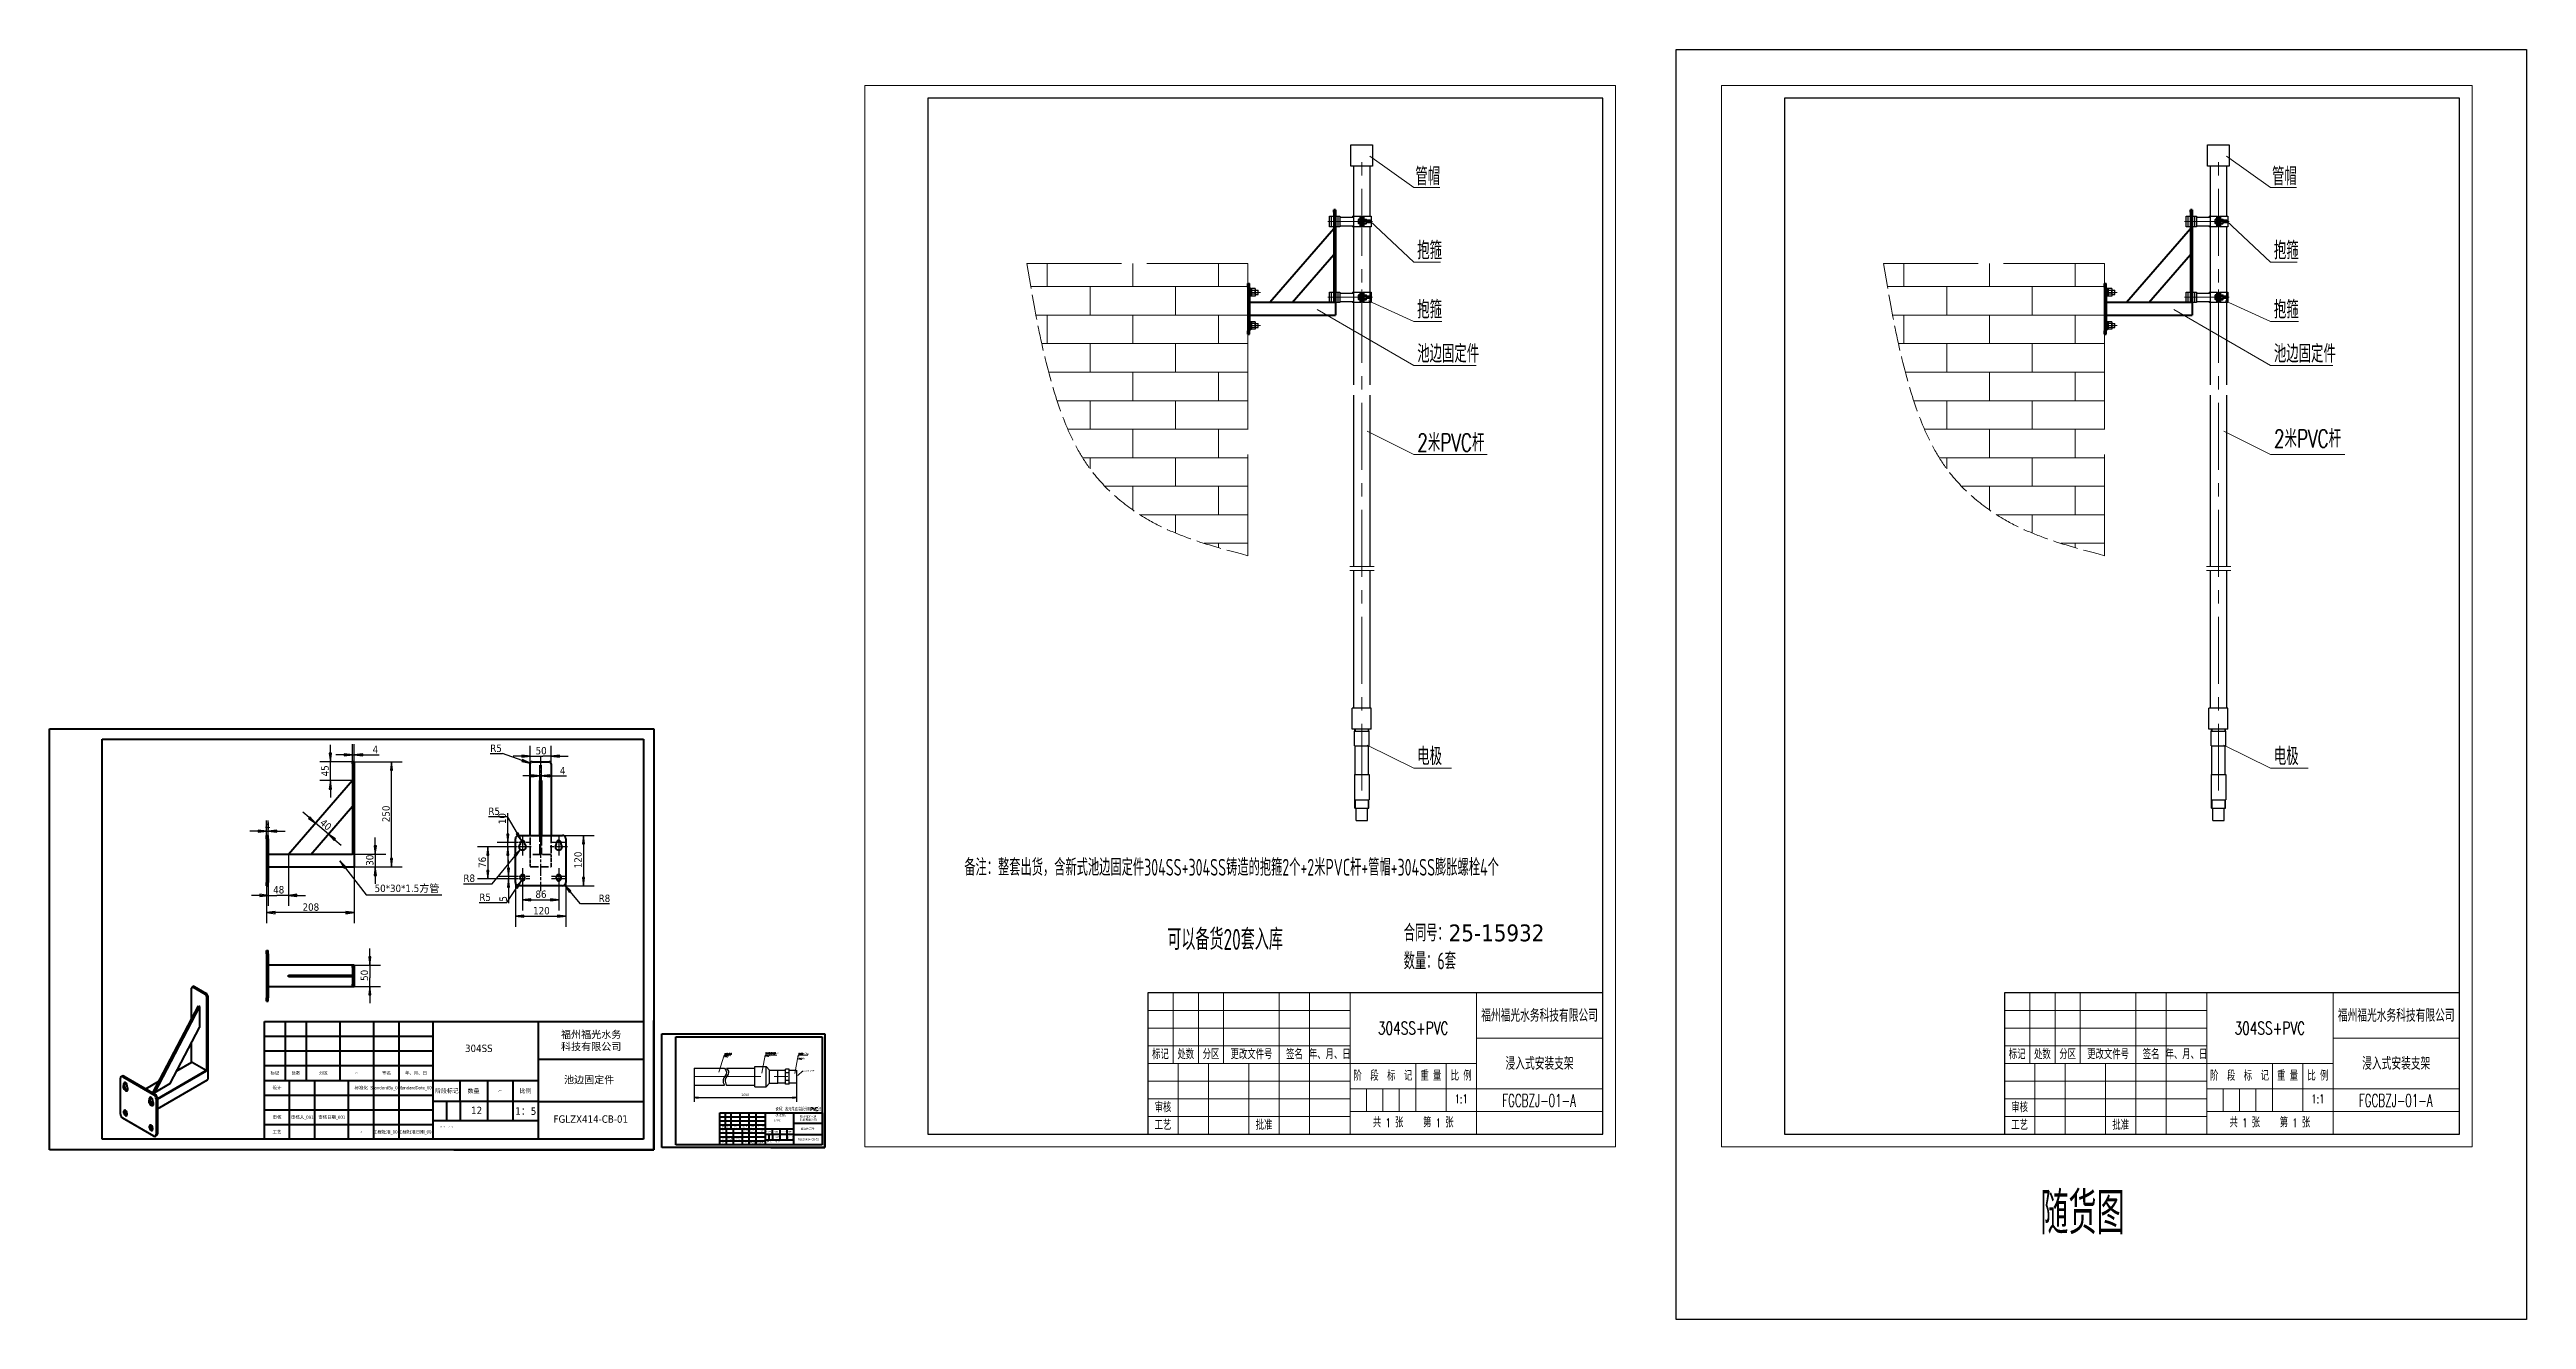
# Model space of a CAD drawing. Header units: millimetres. Extents: x 25 to 5905, y -378 to 2638.
import ezdxf
from ezdxf import colors
from ezdxf.entities.mleader import LeaderData, LeaderLine
from ezdxf.enums import TextEntityAlignment as Align
from ezdxf.math import Vec2, Vec3

# ---------------------------------------------------------------- set-up
doc = ezdxf.new("R2010")
doc.units = ezdxf.units.MM
doc.header["$LTSCALE"] = 5
for name, pattern in [('ACAD_ISO02W100', [15, 12, -3]), ('ACAD_ISO12W100', [21, 12, -3, 0, -3, 0, -3]), ('CENTER', [50.8, 31.75, -6.35, 6.35, -6.35]), ('CHAIN', [0.3543, 0.2362, -0.0295, 0.0591, -0.0295]), ('DASHED', [0.2067, 0.1654, -0.0413])]:
    doc.linetypes.add(name, pattern=pattern)
for name, color, linetype, lineweight in [('中心标记 (ISO)', 7, 'Continuous', 25), ('中心线', 1, 'CENTER', 15), ('中心线 (ISO)', 7, 'Continuous', 25), ('剖断线', 3, 'ACAD_ISO12W100', 15), ('剖面线', 4, 'Continuous', 15), ('可见 (ISO)', 7, 'Continuous', 50), ('可见窄的 (ISO)', 7, 'Continuous', 35), ('图框 (ISO)', 7, 'Continuous', 70), ('尺寸 (ISO)', 7, 'Continuous', 25), ('标题 (ISO)', 7, 'Continuous', 50), ('符号 (ISO)', 7, 'Continuous', 25), ('粗实线', 7, 'Continuous', 30), ('细实线', 3, 'Continuous', 15), ('虚线', 2, 'ACAD_ISO02W100', 15), ('隐藏 (ISO)', 7, 'DASHED', 35)]:
    doc.layers.add(name, color=color, linetype=linetype, lineweight=lineweight)
doc.styles.add('6', font='simplex.shx', dxfattribs={"width": 0.7, "height": 21, "bigfont": 'hztxt.shx'})
doc.styles.add('HC_TEXTSTYLE', font='isocp', dxfattribs={"width": 0.667, "bigfont": 'hzfs'})
doc.styles.get("Standard").update_dxf_attribs({"font": 'tahoma.ttf'})
doc.styles.add('文本样式13', font='tahoma.ttf')
doc.styles.add('文本样式14', font='tahoma.ttf')
doc.styles.add('机械工程图样式', font='simplex.shx', dxfattribs={"width": 0.7, "height": 3.5, "bigfont": 'hztxt.shx'})
doc.styles.add('注释文本 (ISO)', font='tahoma.ttf')
doc.dimstyles.new('默认 (GB)', dxfattribs={"dimscale": 5, "dimtxt": 3.5, "dimasz": 4, "dimexe": 5, "dimexo": 0, "dimgap": 0.75, "dimtad": 1, "dimtoh": 1, "dimrnd": 1e-08, "dimdsep": 46, "dimtxsty": '注释文本 (ISO)', "dimblk": 'Filled-1', "dimcen": 0.09, "dimdle": 10, "dimclrd": 256, "dimclre": 256, "dimclrt": 256, "dimaunit": 1, "dimadec": 3, "dimazin": 2, "dimtfac": 1, "dimtmove": 0, "dimatfit": 3, "dimldrblk": 'Filled-1', "dimfxl": 0, "dimtolj": 1, "dimtzin": 0, "dimlwd": -1, "dimlwe": -1, "dimarcsym": 0})
doc.dimstyles.new('默认 - 类型 1 (GB)$7', dxfattribs={"dimscale": 5, "dimtxt": 3.5, "dimasz": 4, "dimexe": 5, "dimexo": 0, "dimgap": 0.75, "dimtad": 1, "dimrnd": 1e-08, "dimdsep": 46, "dimtxsty": '注释文本 (ISO)', "dimblk": 'Filled-1', "dimcen": 0.09, "dimdle": 10, "dimclrd": 256, "dimclre": 256, "dimclrt": 256, "dimaunit": 1, "dimadec": 3, "dimazin": 2, "dimtfac": 1, "dimtmove": 0, "dimatfit": 3, "dimldrblk": 'Filled-1', "dimfxl": 0, "dimtolj": 1, "dimtzin": 0, "dimlwd": -1, "dimlwe": -1, "dimarcsym": 0})

msp = doc.modelspace()

# ---------------------------------------------------------------- texts
at = {"attachment_point": 1, "style": 'HC_TEXTSTYLE'}
for s, insert, char_height, width in [('备注：整套出货，含新式池边固定件304SS+304SS铸造的抱箍2个+2米PVC杆+管帽+304SS膨胀螺栓4个', (2196.6383, 715.9386), 40, 1546.859959), ('{\\C1;可以备货20套入库}', (2678.6252, 549.6995), 50, 1546.859959), ('合同号：{\\W1;\\fTahoma|b0|i0|c1|p0;25-15932\\P}数量：6套', (3239.8163, 560.1639), 40, 712.301099)]:
    msp.add_mtext(s, dxfattribs=dict(at, insert=insert, char_height=char_height, width=width))
at = {"insert": (2369.8688, 621.6437), "char_height": 0.2, "width": 750.203323, "attachment_point": 1}
msp.add_mtext('{\\f宋体|b0|i0|c134|p2;另外制作}', dxfattribs=at)
at = {"color": 1, "insert": (4751.2039, -75.4714), "char_height": 100, "width": 1238.861699, "attachment_point": 1, "style": 'HC_TEXTSTYLE'}
msp.add_mtext('随货图', dxfattribs=at)
at = {"layer": '标题 (ISO)'}
for s, height, style, p in [('标记', 7.5, '文本样式13', (560, 207.5)), ('设计', 7.5, '文本样式13', (565, 172.5)), ('处数', 7.5, '文本样式13', (610, 207.5)), ('分区', 7.5, '文本样式13', (675, 207.5)), ('标准化', 7.5, '文本样式13', (764.9663, 172.4803)), ('签名', 7.5, '文本样式13', (824.9663, 207.4803)), ('年、月、日', 7.5, '文本样式13', (895, 207.5)), ('阶段标记', 10, '文本样式14', (968.2748, 165.075)), ('数量', 10, '文本样式14', (1031.6306, 164.9161)), ('比例', 10, '文本样式14', (1155, 165)), ('工艺', 7.5, '文本样式13', (565, 67.5)), ('审核', 7.5, '文本样式13', (565, 102.5)), ('标记', 2.025, '文本样式13', (1622.7387, 79.4214)), ('设计', 2.025, '文本样式13', (1624.0887, 69.9714)), ('处数', 2.025, '文本样式13', (1636.2387, 79.4214)), ('分区', 2.025, '文本样式13', (1653.7887, 79.4214)), ('标准化', 2.025, '文本样式13', (1678.0796, 69.9661)), ('签名', 2.025, '文本样式13', (1694.2796, 79.4161)), ('年、月、日', 2.025, '文本样式13', (1713.1887, 79.4214)), ('阶段标记', 2.7, '文本样式14', (1732.9729, 67.9666)), ('数量', 2.7, '文本样式14', (1750.079, 67.9237)), ('比例', 2.7, '文本样式14', (1783.3887, 67.9464)), ('工艺', 2.025, '文本样式13', (1624.0887, 41.6214)), ('审核', 2.025, '文本样式13', (1624.0887, 51.0714))]:
    msp.add_text(s, height=height, dxfattribs=dict(at, style=style)).set_placement(p, align=Align.MIDDLE_CENTER)
at = {"layer": '标题 (ISO)', "attachment_point": 1, "line_spacing_factor": 0.987884, "style": '注释文本 (ISO)'}
for insert, char_height in [((1239.253, 307.5944), 17.5), ((1806.137, 106.4469), 4.725)]:
    msp.add_mtext('福州福光水务\\P科技有限公司', dxfattribs=dict(at, insert=insert, char_height=char_height))
at = {"layer": '标题 (ISO)', "style": '注释文本 (ISO)'}
for s, insert, char_height, attachment_point in [('\\fTahoma|b0|i0;304SS', (1011.2854, 274.7791), 17.5, 1), ('\\fTahoma|b0|i0;\\H1.5000;更改文件号', (755, 207.5), 7.5, 5), ('\\fTahoma|b0|i0;池边固定件', (1246.3676, 200.2048), 17.5, 1), ('{\\fTahoma|b0|i0|c0|p0;12}', (1025.7614, 127.3547), 17.5, 1), ('\\fTahoma|b0|i0;\\H2.0000;重量(Kg)', (1095, 165), 10, 5), ('\\fTahoma|b0|i0;1：5', (1130.5365, 125.6371), 17.5, 1), ('\\fTahoma|b0|i0;\\H1.5000;批准', (765, 67.5), 7.5, 5), ('\\fTahoma|b0|i0;\\H2.8000;第   张       共   张', (952.2639, 81.4623), 14, 1), ('\\fTahoma|b0|i0;FGLZX414-CB-01', (1221.5197, 106.7818), 17.5, 1), ('\\fTahoma|b0|i0;\\H1.5000;更改文件号', (1675.3887, 79.4214), 2.025, 5), ('{\\fTahoma|b0|i0|c0|p0;UPVC}', (1744.5858, 97.5867), 4.725, 1), ('\\fTahoma|b0|i0;\\H2.0000;重量(Kg)', (1767.1887, 67.9464), 2.7, 5), ('\\fTahoma|b0|i0;池边固定件', (1808.058, 77.4517), 4.725, 1), ('\\fTahoma|b0|i0;\\H1.5000;批准', (1678.0887, 41.6214), 2.025, 5), ('\\fTahoma|b0|i0;\\H2.8000;第   张       共   张', (1728.65, 45.3912), 3.78, 1), ('{\\fTahoma|b0|i0|c0|p0;12}', (1748.4943, 57.7821), 4.725, 1), ('\\fTahoma|b0|i0;1：5', (1776.7836, 57.3184), 4.725, 1), ('{\\fTahoma|b0|i0|c0|p0;FGLZX414-CB-02}', (1801.349, 52.2275), 4.725, 1)]:
    msp.add_mtext(s, dxfattribs=dict(at, insert=insert, char_height=char_height, attachment_point=attachment_point))
at = {"layer": '标题 (ISO)', "style": '文本样式13'}
for tag, height, p in [('StandardBy_001', 7.5, (825, 172.5)), ('StandardDate_001', 7.5, (895, 172.5)), ('审核人_001', 7.5, (625, 102.5)), ('审核日期_001', 7.5, (695, 102.5)), ('工程批准_001', 7.5, (825, 67.5)), ('工程批准日期_001', 7.5, (895, 67.5)), ('StandardBy_001', 2.025, (1694.2887, 69.9714)), ('StandardDate_001', 2.025, (1713.1887, 69.9714)), ('审核人_001', 2.025, (1640.2887, 51.0714)), ('审核日期_001', 2.025, (1659.1887, 51.0714)), ('工程批准_001', 2.025, (1694.2887, 41.6214)), ('工程批准日期_001', 2.025, (1713.1887, 41.6214))]:
    msp.add_attdef(tag, text='', height=height, dxfattribs=at).set_placement(p, align=Align.MIDDLE_CENTER)
at = {"layer": '符号 (ISO)', "insert": (796.6948, 654.6819), "char_height": 17.5, "width": 160.478127, "attachment_point": 1, "style": '注释文本 (ISO)'}
msp.add_mtext('\\fTahoma|b0|i0;50*30*1.5方管', dxfattribs=at)
at = {"layer": '细实线', "style": '6', "width": 0.7}
for s, p in [('管帽', (3267.4989, 2315.6535)), ('管帽', (5301.246, 2315.6535)), ('抱箍', (3271.9399, 2139.877)), ('抱箍', (5305.687, 2139.877)), ('抱箍', (3271.9399, 1999.4127)), ('抱箍', (5305.687, 1999.4127)), ('池边固定件', (3271.9399, 1894.5717)), ('池边固定件', (5305.687, 1894.5717)), ('2米PVC杆', (3271.9399, 1683.5564)), ('2米PVC杆', (5305.687, 1692.9132)), ('电极', (3271.9399, 938.4334)), ('电极', (5305.687, 938.4334))]:
    msp.add_text(s, height=42, dxfattribs=at).set_placement(p)
at = {"layer": '细实线', "color": 0, "char_height": 3.5, "attachment_point": 1, "style": '机械工程图样式'}
for s, insert, width in [('%%c40×3.0\\PPVC材质', (1627.4388, 254.6524), 20.25908), ('DN40/DN20直接\\PPVC材质', (1724.6224, 255.9915), 30.630444), ('DN20内螺纹直接\\PPVC材质', (1803.2457, 254.7202), 25.008058)]:
    msp.add_mtext(s, dxfattribs=dict(at, insert=insert, width=width))
at = {"layer": '细实线', "insert": (1748.3827, 125.5433), "char_height": 8, "width": 112.438106, "attachment_point": 1, "style": '机械工程图样式'}
msp.add_mtext('说明：各元件连接部分用PVC胶水连接。', dxfattribs=at)

# ---------------------------------------------------------------- blocks, each defined once
blk = doc.blocks.new('图框 1')
at = {"layer": '图框 (ISO)'}
for p, q in [((5, 205), (292, 205)), ((5, 5), (5, 205)), ((30, 200), (287, 200)), ((30, 10), (30, 200)), ((287, 200), (287, 10)), ((292, 205), (292, 5)), ((292, 5), (5, 5)), ((287, 10), (30, 10))]:
    blk.add_line(p, q, dxfattribs=at)
blk = doc.blocks.new('Filled-1')
at = {"color": 0}
for p, q in [((0, 0), (-1, 0.125)), ((-1, 0.125), (-1, -0.125)), ((-1, 0), (0, 0)), ((-1, -0.125), (0, 0))]:
    blk.add_line(p, q, dxfattribs=at)
at = {"color": 0, "flags": 128}
blk.add_lwpolyline([(-1, -0.125), (0, 0), (-1, 0.125), (-1, -0.125)], dxfattribs=at)
at = {"color": 0}
blk.add_solid([(-1, -0.125), (0, 0), (-1, 0.125), (-1, -0.125)], dxfattribs=at)
blk = doc.blocks.new('*D6')
at = {"layer": 'Defpoints', "color": 0}
for p in [(744.4, 946.7), (748.4, 963.1), (748.4, 946.7)]:
    blk.add_point(p, dxfattribs=at)
at = {"layer": '尺寸 (ISO)'}
for p, q in [((724.4, 963.1), (704.4, 963.1)), ((744.4, 946.7), (744.4, 988.1)), ((744.4, 963.1), (748.4, 963.1)), ((748.4, 946.7), (748.4, 988.1)), ((768.4, 963.1), (807.9, 963.1))]:
    blk.add_line(p, q, dxfattribs=at)
at = {"layer": '尺寸 (ISO)', "linetype": 'ByBlock', "xscale": 20, "yscale": 20, "zscale": 20}
blk.add_blockref('Filled-1', (744.4, 963.1), dxfattribs=at)
at = {"layer": '尺寸 (ISO)', "linetype": 'ByBlock', "xscale": 20, "yscale": 20, "zscale": 20, "rotation": 180}
blk.add_blockref('Filled-1', (748.4, 963.1), dxfattribs=at)
at = {"layer": '尺寸 (ISO)', "insert": (792.1, 984.4), "char_height": 17.5, "attachment_point": 1, "style": '注释文本 (ISO)'}
blk.add_mtext('\\A1;4', dxfattribs=at)
blk = doc.blocks.new('*D7')
at = {"layer": 'Defpoints', "color": 0, "transparency": 16777216}
for p in [(540.4, 771.7), (544.4, 781.7), (544.4, 771.7)]:
    blk.add_point(p, dxfattribs=at)
at = {"layer": '尺寸 (ISO)', "transparency": 16777216}
for p, q in [((520.4, 781.7), (500.4, 781.7)), ((540.4, 771.7), (540.4, 806.7)), ((540.4, 781.7), (544.4, 781.7)), ((544.4, 771.7), (544.4, 806.7)), ((564.4, 781.7), (584.4, 781.7))]:
    blk.add_line(p, q, dxfattribs=at)
at = {"layer": '尺寸 (ISO)', "transparency": 16777216, "xscale": 20, "yscale": 20, "zscale": 20}
blk.add_blockref('Filled-1', (540.4, 781.7), dxfattribs=at)
at = {"layer": '尺寸 (ISO)', "transparency": 16777216, "xscale": 20, "yscale": 20, "zscale": 20, "rotation": 180}
blk.add_blockref('Filled-1', (544.4, 781.7), dxfattribs=at)
at = {"layer": '尺寸 (ISO)', "transparency": 16777216, "insert": (536.3, 802.9), "char_height": 17.5, "attachment_point": 1, "style": '注释文本 (ISO)'}
blk.add_mtext('\\A1;4', dxfattribs=at)
blk = doc.blocks.new('*D8')
at = {"layer": 'Defpoints', "color": 0, "transparency": 16777216}
for p in [(744.4, 726.7), (748.4, 696.7), (798.4, 696.7)]:
    blk.add_point(p, dxfattribs=at)
at = {"layer": '尺寸 (ISO)', "transparency": 16777216}
for p, q in [((798.4, 746.7), (798.4, 766.7)), ((744.4, 726.7), (823.4, 726.7)), ((798.4, 726.7), (798.4, 696.7)), ((748.4, 696.7), (823.4, 696.7)), ((798.4, 676.7), (798.4, 656.7))]:
    blk.add_line(p, q, dxfattribs=at)
at = {"layer": '尺寸 (ISO)', "transparency": 16777216, "xscale": 20, "yscale": 20, "zscale": 20}
for p, rotation in [((798.4, 726.7), 270), ((798.4, 696.7), 90)]:
    blk.add_blockref('Filled-1', p, dxfattribs=dict(at, rotation=rotation))
at = {"layer": '尺寸 (ISO)', "transparency": 16777216, "insert": (776.4, 699.6), "char_height": 17.5, "attachment_point": 1, "rotation": 90, "style": '注释文本 (ISO)'}
blk.add_mtext('\\A1;30', dxfattribs=at)
blk = doc.blocks.new('*D9')
at = {"layer": 'Defpoints', "color": 0, "transparency": 16777216}
for p in [(656.7, 800.8), (656.7, 800.8), (686.9, 774.6)]:
    blk.add_point(p, dxfattribs=at)
at = {"layer": '尺寸 (ISO)', "transparency": 16777216}
for p, q in [((641.6, 813.9), (626.5, 827)), ((686.9, 774.6), (656.7, 800.8)), ((702, 761.5), (717.1, 748.3))]:
    blk.add_line(p, q, dxfattribs=at)
at = {"layer": '尺寸 (ISO)', "transparency": 16777216, "xscale": 20, "yscale": 20, "zscale": 20}
for p, rotation in [((656.7, 800.8), 319.0233523190333), ((686.9, 774.6), 139.0233523190333)]:
    blk.add_blockref('Filled-1', p, dxfattribs=dict(at, rotation=rotation))
at = {"layer": '尺寸 (ISO)', "transparency": 16777216, "insert": (676.9, 812.4), "char_height": 17.5, "attachment_point": 1, "rotation": 319.02335, "style": '注释文本 (ISO)'}
blk.add_mtext('\\A1;40', dxfattribs=at)
blk = doc.blocks.new('*D10')
at = {"layer": 'Defpoints', "color": 0, "transparency": 16777216}
for p in [(544.4, 726.7), (592.4, 726.7), (544.4, 629.3)]:
    blk.add_point(p, dxfattribs=at)
at = {"layer": '尺寸 (ISO)', "transparency": 16777216}
for p, q in [((544.4, 726.7), (544.4, 604.3)), ((592.4, 726.7), (592.4, 604.3)), ((524.4, 629.3), (504.4, 629.3)), ((544.4, 629.3), (564.4, 629.3)), ((572.4, 629.3), (564.4, 629.3)), ((592.4, 629.3), (572.4, 629.3)), ((612.4, 629.3), (632.4, 629.3))]:
    blk.add_line(p, q, dxfattribs=at)
at = {"layer": '尺寸 (ISO)', "transparency": 16777216, "xscale": 20, "yscale": 20, "zscale": 20}
blk.add_blockref('Filled-1', (544.4, 629.3), dxfattribs=at)
at = {"layer": '尺寸 (ISO)', "transparency": 16777216, "xscale": 20, "yscale": 20, "zscale": 20, "rotation": 180}
blk.add_blockref('Filled-1', (592.4, 629.3), dxfattribs=at)
at = {"layer": '尺寸 (ISO)', "transparency": 16777216, "insert": (555.9, 651.3), "char_height": 17.5, "attachment_point": 1, "style": '注释文本 (ISO)'}
blk.add_mtext('\\A1;48', dxfattribs=at)
blk = doc.blocks.new('*D11')
at = {"layer": 'Defpoints', "color": 0, "transparency": 16777216}
for p in [(691.7, 946.7), (744.4, 946.7), (744.4, 901.7)]:
    blk.add_point(p, dxfattribs=at)
at = {"layer": '尺寸 (ISO)', "transparency": 16777216}
for p, q in [((744.4, 946.7), (666.7, 946.7)), ((691.7, 966.7), (691.7, 986.7)), ((691.7, 901.7), (691.7, 946.7)), ((744.4, 901.7), (666.7, 901.7)), ((691.7, 881.7), (691.7, 861.7))]:
    blk.add_line(p, q, dxfattribs=at)
at = {"layer": '尺寸 (ISO)', "transparency": 16777216, "xscale": 20, "yscale": 20, "zscale": 20}
for p, rotation in [((691.7, 946.7), 270), ((691.7, 901.7), 90)]:
    blk.add_blockref('Filled-1', p, dxfattribs=dict(at, rotation=rotation))
at = {"layer": '尺寸 (ISO)', "transparency": 16777216, "insert": (670.1, 911.9), "char_height": 17.5, "attachment_point": 1, "rotation": 90, "style": '注释文本 (ISO)'}
blk.add_mtext('\\A1;45', dxfattribs=at)
blk = doc.blocks.new('*D12')
at = {"layer": 'Defpoints', "color": 0, "transparency": 16777216}
for p in [(540.4, 651.7), (748.4, 698.2), (540.4, 588.2)]:
    blk.add_point(p, dxfattribs=at)
at = {"layer": '尺寸 (ISO)', "transparency": 16777216}
for p, q in [((540.4, 651.7), (540.4, 563.2)), ((748.4, 698.2), (748.4, 563.2)), ((728.4, 588.2), (560.4, 588.2))]:
    blk.add_line(p, q, dxfattribs=at)
at = {"layer": '尺寸 (ISO)', "transparency": 16777216, "xscale": 20, "yscale": 20, "zscale": 20, "rotation": 180}
blk.add_blockref('Filled-1', (540.4, 588.2), dxfattribs=at)
at = {"layer": '尺寸 (ISO)', "transparency": 16777216, "xscale": 20, "yscale": 20, "zscale": 20}
blk.add_blockref('Filled-1', (748.4, 588.2), dxfattribs=at)
at = {"layer": '尺寸 (ISO)', "transparency": 16777216, "insert": (625.7, 610.2), "char_height": 17.5, "attachment_point": 1, "style": '注释文本 (ISO)'}
blk.add_mtext('\\A1;208', dxfattribs=at)
blk = doc.blocks.new('*D13')
at = {"layer": 'Defpoints', "color": 0, "transparency": 16777216}
for p in [(748.4, 946.7), (836.9, 946.7), (748.4, 696.7)]:
    blk.add_point(p, dxfattribs=at)
at = {"layer": '尺寸 (ISO)', "transparency": 16777216}
for p, q in [((748.4, 946.7), (861.9, 946.7)), ((836.9, 716.7), (836.9, 926.7)), ((748.4, 696.7), (861.9, 696.7))]:
    blk.add_line(p, q, dxfattribs=at)
at = {"layer": '尺寸 (ISO)', "transparency": 16777216, "xscale": 20, "yscale": 20, "zscale": 20}
for p, rotation in [((836.9, 946.7), 90), ((836.9, 696.7), 270)]:
    blk.add_blockref('Filled-1', p, dxfattribs=dict(at, rotation=rotation))
at = {"layer": '尺寸 (ISO)', "transparency": 16777216, "insert": (815, 803.1), "char_height": 17.5, "attachment_point": 1, "rotation": 90, "style": '注释文本 (ISO)'}
blk.add_mtext('\\A1;250', dxfattribs=at)
blk = doc.blocks.new('*D14')
at = {"layer": 'Defpoints', "color": 0, "transparency": 16777216}
for p in [(1165.9, 941.7), (1215.9, 959.6), (1215.9, 941.7)]:
    blk.add_point(p, dxfattribs=at)
at = {"layer": '尺寸 (ISO)', "transparency": 16777216}
for p, q in [((1145.9, 959.6), (1125.9, 959.6)), ((1165.9, 941.7), (1165.9, 984.6)), ((1165.9, 959.6), (1185.9, 959.6)), ((1185.9, 959.6), (1195.9, 959.6)), ((1215.9, 959.6), (1195.9, 959.6)), ((1215.9, 941.7), (1215.9, 984.6)), ((1235.9, 959.6), (1255.9, 959.6))]:
    blk.add_line(p, q, dxfattribs=at)
at = {"layer": '尺寸 (ISO)', "transparency": 16777216, "xscale": 20, "yscale": 20, "zscale": 20}
blk.add_blockref('Filled-1', (1165.9, 959.6), dxfattribs=at)
at = {"layer": '尺寸 (ISO)', "transparency": 16777216, "xscale": 20, "yscale": 20, "zscale": 20, "rotation": 180}
blk.add_blockref('Filled-1', (1215.9, 959.6), dxfattribs=at)
at = {"layer": '尺寸 (ISO)', "transparency": 16777216, "insert": (1178.9, 981.6), "char_height": 17.5, "attachment_point": 1, "style": '注释文本 (ISO)'}
blk.add_mtext('\\A1;50', dxfattribs=at)
blk = doc.blocks.new('*D15')
at = {"layer": 'Defpoints', "color": 0}
for p in [(1166.1, 943.3), (1170.9, 941.7)]:
    blk.add_point(p, dxfattribs=at)
at = {"layer": '尺寸 (ISO)'}
for p in [(1071.2, 965.8), (1147.2, 949.7)]:
    blk.add_line(p, (1100, 965.8), dxfattribs=at)
at = {"layer": '尺寸 (ISO)', "linetype": 'ByBlock', "xscale": 20, "yscale": 20, "zscale": 20, "rotation": 341.1980249685296}
blk.add_blockref('Filled-1', (1166.1, 943.3), dxfattribs=at)
at = {"layer": '尺寸 (ISO)', "insert": (1071.2, 987.4), "char_height": 17.5, "attachment_point": 1, "style": '注释文本 (ISO)'}
blk.add_mtext('\\A1;R5', dxfattribs=at)
blk = doc.blocks.new('*D16')
at = {"layer": 'Defpoints', "color": 0, "transparency": 16777216}
for p in [(1188.9, 901.7), (1192.9, 913.2), (1192.9, 901.7)]:
    blk.add_point(p, dxfattribs=at)
at = {"layer": '尺寸 (ISO)', "transparency": 16777216}
for p, q in [((1168.9, 913.2), (1148.9, 913.2)), ((1188.9, 901.7), (1188.9, 938.2)), ((1188.9, 913.2), (1192.9, 913.2)), ((1192.9, 901.7), (1192.9, 938.2)), ((1212.9, 913.2), (1252.4, 913.2))]:
    blk.add_line(p, q, dxfattribs=at)
at = {"layer": '尺寸 (ISO)', "transparency": 16777216, "xscale": 20, "yscale": 20, "zscale": 20}
blk.add_blockref('Filled-1', (1188.9, 913.2), dxfattribs=at)
at = {"layer": '尺寸 (ISO)', "transparency": 16777216, "xscale": 20, "yscale": 20, "zscale": 20, "rotation": 180}
blk.add_blockref('Filled-1', (1192.9, 913.2), dxfattribs=at)
at = {"layer": '尺寸 (ISO)', "transparency": 16777216, "insert": (1236.6, 934.4), "char_height": 17.5, "attachment_point": 1, "style": '注释文本 (ISO)'}
blk.add_mtext('\\A1;4', dxfattribs=at)
blk = doc.blocks.new('*D17')
at = {"layer": 'Defpoints', "color": 0, "transparency": 16777216}
for p in [(1130.9, 659.7), (1250.9, 659.7), (1250.9, 579.7)]:
    blk.add_point(p, dxfattribs=at)
at = {"layer": '尺寸 (ISO)', "transparency": 16777216}
for p, q in [((1130.9, 659.7), (1130.9, 554.7)), ((1250.9, 659.7), (1250.9, 554.7)), ((1150.9, 579.7), (1230.9, 579.7))]:
    blk.add_line(p, q, dxfattribs=at)
at = {"layer": '尺寸 (ISO)', "transparency": 16777216, "xscale": 20, "yscale": 20, "zscale": 20, "rotation": 180}
blk.add_blockref('Filled-1', (1130.9, 579.7), dxfattribs=at)
at = {"layer": '尺寸 (ISO)', "transparency": 16777216, "xscale": 20, "yscale": 20, "zscale": 20}
blk.add_blockref('Filled-1', (1250.9, 579.7), dxfattribs=at)
at = {"layer": '尺寸 (ISO)', "transparency": 16777216, "insert": (1173, 601.7), "char_height": 17.5, "attachment_point": 1, "style": '注释文本 (ISO)'}
blk.add_mtext('\\A1;120', dxfattribs=at)
blk = doc.blocks.new('*D18')
at = {"layer": 'Defpoints', "color": 0, "transparency": 16777216}
for p in [(1147.9, 668.7), (1233.9, 668.7), (1233.9, 618.7)]:
    blk.add_point(p, dxfattribs=at)
at = {"layer": '尺寸 (ISO)', "transparency": 16777216}
for p, q in [((1147.9, 668.7), (1147.9, 593.7)), ((1233.9, 668.7), (1233.9, 593.7)), ((1167.9, 618.7), (1213.9, 618.7))]:
    blk.add_line(p, q, dxfattribs=at)
at = {"layer": '尺寸 (ISO)', "transparency": 16777216, "xscale": 20, "yscale": 20, "zscale": 20, "rotation": 180}
blk.add_blockref('Filled-1', (1147.9, 618.7), dxfattribs=at)
at = {"layer": '尺寸 (ISO)', "transparency": 16777216, "xscale": 20, "yscale": 20, "zscale": 20}
blk.add_blockref('Filled-1', (1233.9, 618.7), dxfattribs=at)
at = {"layer": '尺寸 (ISO)', "transparency": 16777216, "insert": (1178.5, 640.7), "char_height": 17.5, "attachment_point": 1, "style": '注释文本 (ISO)'}
blk.add_mtext('\\A1;86', dxfattribs=at)
blk = doc.blocks.new('*D19')
at = {"layer": 'Defpoints', "color": 0, "transparency": 16777216}
for p in [(1114.7, 673.7), (1130.4, 673.7), (1130.4, 668.7)]:
    blk.add_point(p, dxfattribs=at)
at = {"layer": '尺寸 (ISO)', "transparency": 16777216}
for p, q in [((1114.7, 693.7), (1114.7, 713.7)), ((1130.4, 673.7), (1089.7, 673.7)), ((1130.4, 668.7), (1089.7, 668.7)), ((1114.7, 673.7), (1114.7, 668.7)), ((1114.7, 648.7), (1114.7, 610.8))]:
    blk.add_line(p, q, dxfattribs=at)
at = {"layer": '尺寸 (ISO)', "transparency": 16777216, "xscale": 20, "yscale": 20, "zscale": 20}
for p, rotation in [((1114.7, 673.7), 270), ((1114.7, 668.7), 90)]:
    blk.add_blockref('Filled-1', p, dxfattribs=dict(at, rotation=rotation))
at = {"layer": '尺寸 (ISO)', "transparency": 16777216, "insert": (1093.1, 614.5), "char_height": 17.5, "attachment_point": 1, "rotation": 90, "style": '注释文本 (ISO)'}
blk.add_mtext('\\A1;5', dxfattribs=at)
blk = doc.blocks.new('*D20')
at = {"layer": 'Defpoints', "color": 0, "transparency": 16777216}
for p in [(1112.8, 754.7), (1127.4, 744.7), (1130.4, 754.7)]:
    blk.add_point(p, dxfattribs=at)
at = {"layer": '尺寸 (ISO)', "transparency": 16777216}
for p, q in [((1112.8, 774.7), (1112.8, 824.8)), ((1130.4, 754.7), (1087.8, 754.7)), ((1127.4, 744.7), (1087.8, 744.7)), ((1112.8, 744.7), (1112.8, 754.7)), ((1112.8, 724.7), (1112.8, 704.7))]:
    blk.add_line(p, q, dxfattribs=at)
at = {"layer": '尺寸 (ISO)', "transparency": 16777216, "xscale": 20, "yscale": 20, "zscale": 20}
for p, rotation in [((1112.8, 754.7), 270), ((1112.8, 744.7), 90)]:
    blk.add_blockref('Filled-1', p, dxfattribs=dict(at, rotation=rotation))
at = {"layer": '尺寸 (ISO)', "transparency": 16777216, "insert": (1090.9, 798.4), "char_height": 17.5, "attachment_point": 1, "rotation": 90, "style": '注释文本 (ISO)'}
blk.add_mtext('\\A1;10', dxfattribs=at)
blk = doc.blocks.new('*D21')
at = {"layer": 'Defpoints', "color": 0, "transparency": 16777216}
for p in [(1127.4, 744.7), (1065.6, 668.7), (1130.4, 668.7)]:
    blk.add_point(p, dxfattribs=at)
at = {"layer": '尺寸 (ISO)', "transparency": 16777216}
for p, q in [((1127.4, 744.7), (1040.6, 744.7)), ((1065.6, 724.7), (1065.6, 688.7)), ((1130.4, 668.7), (1040.6, 668.7))]:
    blk.add_line(p, q, dxfattribs=at)
at = {"layer": '尺寸 (ISO)', "transparency": 16777216, "xscale": 20, "yscale": 20, "zscale": 20}
for p, rotation in [((1065.6, 744.7), 90), ((1065.6, 668.7), 270)]:
    blk.add_blockref('Filled-1', p, dxfattribs=dict(at, rotation=rotation))
at = {"layer": '尺寸 (ISO)', "transparency": 16777216, "insert": (1043.6, 694.5), "char_height": 17.5, "attachment_point": 1, "rotation": 90, "style": '注释文本 (ISO)'}
blk.add_mtext('\\A1;76', dxfattribs=at)
blk = doc.blocks.new('*D22')
at = {"layer": 'Defpoints', "color": 0, "transparency": 16777216}
for p in [(1242.9, 771.7), (1242.9, 651.7), (1292.9, 651.7)]:
    blk.add_point(p, dxfattribs=at)
at = {"layer": '尺寸 (ISO)', "transparency": 16777216}
for p, q in [((1242.9, 771.7), (1317.9, 771.7)), ((1292.9, 751.7), (1292.9, 671.7)), ((1242.9, 651.7), (1317.9, 651.7))]:
    blk.add_line(p, q, dxfattribs=at)
at = {"layer": '尺寸 (ISO)', "transparency": 16777216, "xscale": 20, "yscale": 20, "zscale": 20}
for p, rotation in [((1292.9, 771.7), 90), ((1292.9, 651.7), 270)]:
    blk.add_blockref('Filled-1', p, dxfattribs=dict(at, rotation=rotation))
at = {"layer": '尺寸 (ISO)', "transparency": 16777216, "insert": (1270.9, 693.8), "char_height": 17.5, "attachment_point": 1, "rotation": 90, "style": '注释文本 (ISO)'}
blk.add_mtext('\\A1;120', dxfattribs=at)
blk = doc.blocks.new('*D23')
at = {"layer": 'Defpoints', "color": 0, "transparency": 16777216}
for p in [(1142.8, 738.5), (1147.9, 744.7)]:
    blk.add_point(p, dxfattribs=at)
at = {"layer": '尺寸 (ISO)', "transparency": 16777216}
for p, q in [((1075.8, 656.8), (1130.1, 723)), ((1007.6, 656.8), (1075.8, 656.8))]:
    blk.add_line(p, q, dxfattribs=at)
at = {"layer": '尺寸 (ISO)', "transparency": 16777216, "xscale": 20, "yscale": 20, "zscale": 20, "rotation": 50.64143847047395}
blk.add_blockref('Filled-1', (1142.8, 738.5), dxfattribs=at)
at = {"layer": '尺寸 (ISO)', "transparency": 16777216, "insert": (1007.6, 678.8), "char_height": 17.5, "attachment_point": 1, "style": '注释文本 (ISO)'}
blk.add_mtext('\\A1;R8', dxfattribs=at)
blk = doc.blocks.new('*D24')
at = {"layer": 'Defpoints', "color": 0, "transparency": 16777216}
for p in [(1145.3, 759), (1147.9, 754.7)]:
    blk.add_point(p, dxfattribs=at)
at = {"layer": '尺寸 (ISO)', "transparency": 16777216}
for p, q in [((1066.9, 816.3), (1111.4, 816.3)), ((1111.4, 816.3), (1135.1, 776.2))]:
    blk.add_line(p, q, dxfattribs=at)
at = {"layer": '尺寸 (ISO)', "transparency": 16777216, "xscale": 20, "yscale": 20, "zscale": 20, "rotation": 300.5981186246404}
blk.add_blockref('Filled-1', (1145.3, 759), dxfattribs=at)
at = {"layer": '尺寸 (ISO)', "transparency": 16777216, "insert": (1066.9, 837.9), "char_height": 17.5, "attachment_point": 1, "style": '注释文本 (ISO)'}
blk.add_mtext('\\A1;R5', dxfattribs=at)
blk = doc.blocks.new('*D25')
at = {"layer": 'Defpoints', "color": 0, "transparency": 16777216}
for p in [(1145.1, 664.5), (1147.9, 668.7)]:
    blk.add_point(p, dxfattribs=at)
at = {"layer": '尺寸 (ISO)', "transparency": 16777216}
for p, q in [((1110.4, 612), (1134.1, 647.8)), ((1045.3, 612), (1110.4, 612))]:
    blk.add_line(p, q, dxfattribs=at)
at = {"layer": '尺寸 (ISO)', "transparency": 16777216, "xscale": 20, "yscale": 20, "zscale": 20, "rotation": 56.56627521407952}
blk.add_blockref('Filled-1', (1145.1, 664.5), dxfattribs=at)
at = {"layer": '尺寸 (ISO)', "transparency": 16777216, "insert": (1045.3, 633.6), "char_height": 17.5, "attachment_point": 1, "style": '注释文本 (ISO)'}
blk.add_mtext('\\A1;R5', dxfattribs=at)
blk = doc.blocks.new('*D26')
at = {"layer": 'Defpoints', "color": 0, "transparency": 16777216}
for p in [(1242.9, 659.7), (1248, 653.6)]:
    blk.add_point(p, dxfattribs=at)
at = {"layer": '尺寸 (ISO)', "transparency": 16777216}
for p, q in [((1285.5, 608.9), (1260.9, 638.3)), ((1354, 608.9), (1285.5, 608.9))]:
    blk.add_line(p, q, dxfattribs=at)
at = {"layer": '尺寸 (ISO)', "transparency": 16777216, "xscale": 20, "yscale": 20, "zscale": 20, "rotation": 130.0468413708815}
blk.add_blockref('Filled-1', (1248, 653.6), dxfattribs=at)
at = {"layer": '尺寸 (ISO)', "transparency": 16777216, "insert": (1328.6, 631), "char_height": 17.5, "attachment_point": 1, "style": '注释文本 (ISO)'}
blk.add_mtext('\\A1;R8', dxfattribs=at)
blk = doc.blocks.new('*D27')
at = {"layer": 'Defpoints', "color": 0, "transparency": 16777216}
for p in [(744.4, 463.2), (744.4, 413.2), (785.6, 413.2)]:
    blk.add_point(p, dxfattribs=at)
at = {"layer": '尺寸 (ISO)', "transparency": 16777216}
for p, q in [((785.6, 483.2), (785.6, 503.2)), ((744.4, 463.2), (810.6, 463.2)), ((744.4, 413.2), (810.6, 413.2)), ((785.6, 463.2), (785.6, 443.2)), ((785.6, 443.2), (785.6, 433.2)), ((785.6, 413.2), (785.6, 433.2)), ((785.6, 393.2), (785.6, 373.2))]:
    blk.add_line(p, q, dxfattribs=at)
at = {"layer": '尺寸 (ISO)', "transparency": 16777216, "xscale": 20, "yscale": 20, "zscale": 20}
for p, rotation in [((785.6, 463.2), 270), ((785.6, 413.2), 90)]:
    blk.add_blockref('Filled-1', p, dxfattribs=dict(at, rotation=rotation))
at = {"layer": '尺寸 (ISO)', "transparency": 16777216, "insert": (763.6, 426.2), "char_height": 17.5, "attachment_point": 1, "rotation": 90, "style": '注释文本 (ISO)'}
blk.add_mtext('\\A1;50', dxfattribs=at)
blk = doc.blocks.new('*D30')
at = {"layer": 'Defpoints', "color": 0}
for p in [(1555.1, 178.8), (1798.6, 183.3), (1798.6, 149)]:
    blk.add_point(p, dxfattribs=at)
at = {"layer": '尺寸 (ISO)'}
for p, q in [((1555.1, 178.8), (1555.1, 139)), ((1798.6, 183.3), (1798.6, 139)), ((1565.1, 149), (1788.6, 149))]:
    blk.add_line(p, q, dxfattribs=at)
at = {"layer": '尺寸 (ISO)', "linetype": 'ByBlock', "xscale": 10, "yscale": 10, "zscale": 10, "rotation": 180}
blk.add_blockref('Filled-1', (1555.1, 149), dxfattribs=at)
at = {"layer": '尺寸 (ISO)', "linetype": 'ByBlock', "xscale": 10, "yscale": 10, "zscale": 10}
blk.add_blockref('Filled-1', (1798.6, 149), dxfattribs=at)
at = {"layer": '尺寸 (ISO)', "insert": (1676.9, 155.8), "char_height": 10, "attachment_point": 5, "style": '注释文本 (ISO)'}
blk.add_mtext('\\A1;\\A1;{\\H0.571429x;2000}', dxfattribs=at)
blk = doc.blocks.new('标题栏')
at = {"layer": '粗实线'}
blk.add_lwpolyline([(-180, 0), (0, 0), (0, 56), (-180, 56)], close=True, dxfattribs=at)
at = {"layer": '细实线'}
for p, q in [((-170, 56), (-170, 28)), ((-160, 56), (-160, 28)), ((-150, 56), (-150, 28)), ((-128, 56), (-128, 0)), ((-116, 56), (-116, 0)), ((-100, 56), (-100, 0)), ((-50, 56), (-50, 0)), ((-100, 49), (-180, 49)), ((-100, 42), (-180, 42)), ((-100, 35), (-180, 35)), ((0, 38), (-50, 38)), ((-50, 28), (-180, 28)), ((-100, 21), (-180, 21)), ((-168, 28), (-168, 0)), ((-156, 28), (-156, 0)), ((-140, 28), (-140, 0)), ((-74, 28), (-74, 9)), ((-62, 28), (-62, 9)), ((-100, 14), (-180, 14)), ((0, 18), (-100, 18)), ((-93.5, 18), (-93.5, 9)), ((-87, 18), (-87, 9)), ((-80.5, 18), (-80.5, 9)), ((-100, 7), (-180, 7)), ((-100, 9), (-50, 9))]:
    blk.add_line(p, q, dxfattribs=at)
at = {"layer": '细实线', "style": '机械工程图样式', "width": 0.7}
for s, p in [('标记', (-175, 31.5)), ('处数', (-165, 31.49)), ('分区', (-155, 31.5)), ('更改文件号', (-139, 31.5)), ('签名', (-122, 31.5)), ('年、月、日', (-108, 31.5)), ('阶  段  标  记', (-87, 23)), ('重 量', (-68, 23)), ('比 例', (-56, 23)), ('审核', (-174, 10.5)), ('工艺', (-174, 3.5)), ('批准', (-134, 3.5))]:
    blk.add_text(s, height=3.5, dxfattribs=at).set_placement(p, align=Align.MIDDLE_CENTER)
for tag, height, p in [('单位名称', 5, (-25, 47)), ('材料标记', 5, (-75, 42)), ('图样名称', 5, (-25, 28)), ('重量', 3.5, (-68, 14)), ('比例', 3.5, (-56, 14)), ('图样代号', 5, (-25, 9)), ('共张第张', 3.5, (-75, 4.51))]:
    blk.add_attdef(tag, text='', height=height, dxfattribs=at).set_placement(p, align=Align.MIDDLE_CENTER)
blk = doc.blocks.new('*U37')
for p, q in [((0, 8.5), (-2.5, 8.5)), ((-2.5, 8.5), (-2.5, -8.5)), ((-2.5, 0), (0, 2.5)), ((-2.5, -1.8), (0, 0.7)), ((0, -8.5), (0, 8.5)), ((-2.5, -8.5), (0, -8.5))]:
    blk.add_line(p, q)
blk = doc.blocks.new('*U38')
for p, q in [((0, -6.7), (0, 6.7)), ((8.8, 8.9), (0.7, 8.9)), ((8.8, 4.4), (0.7, 4.4)), ((9.5, -6.7), (9.5, 6.7)), ((8.8, -4.5), (0.7, -4.5)), ((8.8, -8.9), (0.7, -8.9))]:
    blk.add_line(p, q)
for centre, radius, start, end in [((4, 6.7), 4, 146.2341, 213.7659), ((15, 0), 15, 162.7425, 197.2575), ((5.5, 6.7), 4, 326.2341, 33.7659), ((-5.5, 0), 15, 342.7425, 17.2575), ((4, -6.7), 4, 146.2341, 213.7659), ((5.5, -6.7), 4, 326.2341, 33.7659)]:
    blk.add_arc(centre, radius, start, end)
blk = doc.blocks.new('*U39')
for p, q in [((0, 9), (-1.6, 9)), ((-1.6, 9), (-1.6, -9)), ((0, -9), (0, 9)), ((-1.6, -9), (0, -9))]:
    blk.add_line(p, q)

# ---------------------------------------------------------------- dimensions: what is measured, and where the dimension line sits
at = {"layer": '尺寸 (ISO)'}
for base, p1, p2, angle, override, picture, middle in [((691.6721, 946.687), (744.3535, 901.687), (744.3535, 946.687), 90, {"dimgap": 0.75, "dimtoh": 0, "dimdec": 2, "dimtol": 0, "dimlim": 0, "dimtp": 0, "dimtm": 0, "dimtdec": 2, "dimtofl": 1, "dimatfit": 1}, '*D11', (691.6721, 924.187)), ((748.3535, 963.1428), (744.3535, 946.687), (748.3535, 946.687), 180, {"dimgap": 0.75, "dimtoh": 0, "dimdec": 2, "dimtol": 0, "dimlim": 0, "dimtp": 0, "dimtm": 0, "dimtdec": 2, "dimtofl": 1, "dimatfit": 1}, '*D6', (798.1386, 963.1428)), ((836.9402, 946.687), (748.3535, 696.687), (748.3535, 946.687), 90, {"dimgap": 0.75, "dimtoh": 0, "dimdec": 2, "dimtol": 0, "dimlim": 0, "dimtp": 0, "dimtm": 0, "dimtdec": 2, "dimtofl": 0, "dimatfit": 1}, '*D13', (836.9402, 821.687)), ((656.7224, 800.7959), (686.9215, 774.5658), (656.7224, 800.7959), 319.02335232, {"dimgap": 0.75, "dimtoh": 0, "dimdec": 2, "dimse1": 1, "dimse2": 1, "dimtol": 0, "dimlim": 0, "dimtp": 0, "dimtm": 0, "dimtdec": 2, "dimtofl": 1, "dimatfit": 1}, '*D9', (671.8219, 787.6808)), ((1112.8461, 754.687), (1127.3525, 744.687), (1130.3525, 754.687), 90, {"dimgap": 0.75, "dimtoh": 0, "dimdec": 2, "dimtol": 0, "dimlim": 0, "dimtp": 0, "dimtm": 0, "dimtdec": 2, "dimtofl": 1, "dimatfit": 1}, '*D20', (1112.8461, 809.7608)), ((544.3535, 781.6779), (540.3535, 771.687), (544.3535, 771.687), 180, {"dimgap": 0.75, "dimtoh": 0, "dimdec": 2, "dimtol": 0, "dimlim": 0, "dimtp": 0, "dimtm": 0, "dimtdec": 2, "dimtofl": 1, "dimatfit": 1}, '*D7', (542.3535, 781.6779)), ((798.3535, 696.687), (744.3535, 726.687), (748.3535, 696.687), 90, {"dimgap": 0.75, "dimtoh": 0, "dimdec": 2, "dimtol": 0, "dimlim": 0, "dimtp": 0, "dimtm": 0, "dimtdec": 2, "dimtofl": 1, "dimatfit": 1}, '*D8', (798.3535, 711.687)), ((1292.8525, 651.687), (1242.8525, 771.687), (1242.8525, 651.687), 270, {"dimgap": 0.75, "dimtoh": 0, "dimdec": 2, "dimtol": 0, "dimlim": 0, "dimtp": 0, "dimtm": 0, "dimtdec": 2, "dimtofl": 0, "dimatfit": 1}, '*D22', (1292.8525, 711.687)), ((544.3535, 629.2682), (592.3535, 726.687), (544.3535, 726.687), 180, {"dimgap": 0.75, "dimtoh": 0, "dimdec": 2, "dimtol": 0, "dimlim": 0, "dimtp": 0, "dimtm": 0, "dimtdec": 2, "dimtofl": 0}, '*D10', (568.3535, 629.2682)), ((1065.5898, 668.687), (1127.3525, 744.687), (1130.3525, 668.687), 90, {"dimgap": 0.75, "dimtoh": 0, "dimdec": 2, "dimtol": 0, "dimlim": 0, "dimtp": 0, "dimtm": 0, "dimtdec": 2, "dimtofl": 0, "dimatfit": 1}, '*D21', (1065.5898, 706.687)), ((1114.6953, 673.687), (1130.3525, 668.687), (1130.3525, 673.687), 90, {"dimgap": 0.75, "dimtoh": 0, "dimdec": 2, "dimtol": 0, "dimlim": 0, "dimtp": 0, "dimtm": 0, "dimtdec": 2, "dimtofl": 1, "dimatfit": 1}, '*D19', (1114.6953, 619.7246)), ((540.3535, 588.187), (748.3535, 698.187), (540.3535, 651.687), 180, {"dimgap": 0.75, "dimtoh": 0, "dimdec": 2, "dimtol": 0, "dimlim": 0, "dimtp": 0, "dimtm": 0, "dimtdec": 2, "dimtofl": 0, "dimatfit": 1}, '*D12', (644.3535, 588.187)), ((1233.8525, 618.687), (1147.8525, 668.687), (1233.8525, 668.687), 180, {"dimgap": 0.75, "dimtoh": 0, "dimdec": 2, "dimtol": 0, "dimlim": 0, "dimtp": 0, "dimtm": 0, "dimtdec": 2, "dimtofl": 0, "dimatfit": 1}, '*D18', (1190.8525, 618.687)), ((785.5764, 413.1553), (744.3535, 463.1553), (744.3535, 413.1553), 90, {"dimgap": 0.75, "dimtoh": 0, "dimdec": 2, "dimtol": 0, "dimlim": 0, "dimtp": 0, "dimtm": 0, "dimtdec": 2, "dimtofl": 0}, '*D27', (785.5764, 438.1553))]:
    dim = msp.add_linear_dim(base=base, p1=p1, p2=p2, angle=angle, dimstyle='默认 (GB)', override=override, dxfattribs=at)
    dim.commit()
    dim.dimension.update_dxf_attribs({"geometry": picture, "text_midpoint": middle, "dimtype": 160})
for center, mpoint, picture, middle in [((1170.8525, 941.687), (1166.1193, 943.2985), '*D15', (1083.6924, 965.8217)), ((1147.8525, 754.687), (1145.3074, 758.9908), '*D24', (1079.375, 816.2632)), ((1147.8525, 744.687), (1142.7791, 738.5014), '*D23', (1020.3144, 656.7795)), ((1147.8525, 668.687), (1145.0976, 664.5143), '*D25', (1057.8001, 612.01)), ((1242.8525, 659.687), (1247.9998, 653.5628), '*D26', (1341.2847, 608.9337))]:
    dim = msp.add_radius_dim(center=center, mpoint=mpoint, dimstyle='默认 (GB)', override={"dimgap": 0.75, "dimtih": 1, "dimdec": 2, "dimlfac": 1, "dimcen": 0, "dimtol": 0, "dimlim": 0, "dimtp": 0, "dimtm": 0, "dimtdec": 2, "dimtofl": 0}, dxfattribs=at)
    dim.commit()
    dim.dimension.update_dxf_attribs({"geometry": picture, "text_midpoint": middle, "dimtype": 164})
for base, p1, p2, override, picture, middle in [((1215.8525, 959.5955), (1165.8525, 941.687), (1215.8525, 941.687), {"dimgap": 0.75, "dimtoh": 0, "dimdec": 2, "dimtol": 0, "dimlim": 0, "dimtp": 0, "dimtm": 0, "dimtdec": 2, "dimtofl": 0}, '*D14', (1190.8525, 959.5955)), ((1192.8525, 913.1525), (1188.8525, 901.687), (1192.8525, 901.687), {"dimgap": 0.75, "dimtoh": 0, "dimdec": 2, "dimtol": 0, "dimlim": 0, "dimtp": 0, "dimtm": 0, "dimtdec": 2, "dimtofl": 1, "dimatfit": 1}, '*D16', (1242.6376, 913.1525)), ((1250.8525, 579.687), (1130.8525, 659.687), (1250.8525, 659.687), {"dimgap": 0.75, "dimtoh": 0, "dimdec": 2, "dimtol": 0, "dimlim": 0, "dimtp": 0, "dimtm": 0, "dimtdec": 2, "dimtofl": 0, "dimatfit": 1}, '*D17', (1190.8525, 579.687))]:
    dim = msp.add_linear_dim(base=base, p1=p1, p2=p2, dimstyle='默认 (GB)', override=override, dxfattribs=at)
    dim.commit()
    dim.dimension.update_dxf_attribs({"geometry": picture, "text_midpoint": middle, "dimtype": 160})
dim = msp.add_linear_dim(base=(1798.6394, 149.0335), p1=(1555.1394, 178.8273), p2=(1798.6394, 183.3273), text='\\A1;{\\H0.571429x;2000}', dimstyle='默认 (GB)', override={"dimtxt": 2, "dimasz": 2, "dimexe": 2, "dimtxsty": '注释文本 (ISO)', "dimdle": 5}, dxfattribs=at)
dim.commit()
dim.dimension.update_dxf_attribs({"geometry": '*D30', "text_midpoint": (1676.8894, 149.0335), "dimtype": 160})

# ---------------------------------------------------------------- hatches: boundary and pattern name
at = {"layer": '剖面线', "ltscale": 2}
h = msp.add_hatch(dxfattribs=at)
h.set_pattern_fill('AR-BRSTD', color=256, style=0)
h.set_pattern_definition([(0, (971.12, 990.99), (0, 67.7418), []), (90, (971.12, 990.99), (-101.6, 67.742), [67.742, -67.742])])
edge = h.paths.add_edge_path()
edge.add_line((2870.0416, 2129.4478), (2344.9263, 2129.4478))
edge.add_spline(control_points=[(2344.9263, 2129.4478), (2361.3371, 2032.9081), (2390.3584, 1862.1853), (2475.9962, 1639.1131), (2649.3907, 1494.3439), (2788.4194, 1457.5171), (2870.0416, 1435.8965)], knot_values=[0, 0, 0, 0, 294.57713343, 520.93620883, 697.313355797, 948.090477827, 948.090477827, 948.090477827, 948.090477827], degree=3, periodic=0)
edge.add_line((2870.0416, 1435.8965), (2870.0416, 2129.4478))
h = msp.add_hatch(dxfattribs=at)
h.set_pattern_fill('AR-BRSTD', color=256, style=0)
h.set_pattern_definition([(0, (3004.864, 990.99), (0, 67.7418), []), (90, (3004.86, 990.99), (-101.6, 67.742), [67.742, -67.742])])
edge = h.paths.add_edge_path()
edge.add_line((4903.7886, 2129.4478), (4378.6734, 2129.4478))
edge.add_spline(control_points=[(4378.6734, 2129.4478), (4395.0842, 2032.9081), (4424.1054, 1862.1853), (4509.7432, 1639.1131), (4683.1377, 1494.3439), (4822.1665, 1457.5171), (4903.7886, 1435.8965)], knot_values=[0, 0, 0, 0, 294.57713343, 520.93620883, 697.313355797, 948.090477827, 948.090477827, 948.090477827, 948.090477827], degree=3, periodic=0)
edge.add_line((4903.7886, 1435.8965), (4903.7886, 2129.4478))

# ---------------------------------------------------------------- linework, layer by layer
at = {"color": 1}
msp.add_lwpolyline([(3886.6708, 2637.8556), (5905.2765, 2637.8556), (5905.2765, -377.8601), (3886.6708, -377.8601)], close=True, dxfattribs=at)
for points in [[(3114.4555, 2411.2037), (3165.8331, 2411.2037), (3165.8331, 2360.7346), (3114.4555, 2360.7346)], [(5148.2026, 2411.2037), (5199.5801, 2411.2037), (5199.5801, 2360.7346), (5148.2026, 2360.7346)]]:
    msp.add_lwpolyline(points, close=True)
for points in [[(1627.1394, 218.8273), (1632.1028, 209.1762), (1624.0223, 191.4719), (1627.1394, 178.8273)], [(1632.1624, 218.8273), (1637.1258, 209.1762), (1629.0453, 191.4719), (1632.1624, 178.8273)]]:
    msp.add_spline(points, degree=3)
at = {"layer": '中心标记 (ISO)', "linetype": 'CHAIN', "ltscale": 9.445163}
for p, q in [((1147.8525, 772.187), (1147.8525, 729.687)), ((1233.8525, 772.187), (1233.8525, 729.687)), ((1147.8525, 693.687), (1147.8525, 651.187)), ((1147.8525, 691.187), (1147.8525, 648.687)), ((1233.8525, 693.687), (1233.8525, 651.187)), ((1233.8525, 691.187), (1233.8525, 648.687))]:
    msp.add_line(p, q, dxfattribs=at)
at = {"layer": '中心标记 (ISO)', "linetype": 'CHAIN', "ltscale": 10.111888}
for p, q in [((1147.8525, 769.687), (1147.8525, 724.187)), ((1233.8525, 769.687), (1233.8525, 724.187))]:
    msp.add_line(p, q, dxfattribs=at)
at = {"layer": '中心标记 (ISO)', "linetype": 'CHAIN', "ltscale": 9.111801}
for p, q in [((1168.3525, 744.687), (1127.3525, 744.687)), ((1254.3525, 744.687), (1213.3525, 744.687))]:
    msp.add_line(p, q, dxfattribs=at)
at = {"layer": '中心标记 (ISO)', "linetype": 'CHAIN', "ltscale": 7.778352}
for p, q in [((1165.3525, 754.687), (1130.3525, 754.687)), ((1251.3525, 754.687), (1216.3525, 754.687)), ((1165.3525, 673.687), (1130.3525, 673.687)), ((1165.3525, 668.687), (1130.3525, 668.687)), ((1251.3525, 673.687), (1216.3525, 673.687)), ((1251.3525, 668.687), (1216.3525, 668.687))]:
    msp.add_line(p, q, dxfattribs=at)
at = {"layer": '中心线'}
for p, q in [((3140.5416, 877.9451), (3140.5416, 2399.9451)), ((3140.5416, 877.9451), (3140.5416, 2399.9451)), ((5174.2886, 877.9451), (5174.2886, 2399.9451)), ((5174.2886, 877.9451), (5174.2886, 2399.9451)), ((3140.5416, 2248.4167), (3140.5416, 2210.0767)), ((3140.5416, 2248.4167), (3140.5416, 2210.0767)), ((5174.2886, 2248.4167), (5174.2886, 2210.0767)), ((5174.2886, 2248.4167), (5174.2886, 2210.0767)), ((3059.7072, 2229.4777), (3165.5943, 2229.4777)), ((3059.7072, 2229.4777), (3165.5943, 2229.4777)), ((5093.4542, 2229.4777), (5199.3414, 2229.4777)), ((5093.4542, 2229.4777), (5199.3414, 2229.4777)), ((2874.0416, 2061.128), (2899.7056, 2061.128)), ((3140.5416, 2068.3682), (3140.5416, 2030.0282)), ((3140.5416, 2068.3682), (3140.5416, 2030.0282)), ((4907.7886, 2061.128), (4933.4527, 2061.128)), ((5174.2886, 2068.3682), (5174.2886, 2030.0282)), ((5174.2886, 2068.3682), (5174.2886, 2030.0282)), ((3059.7072, 2049.4292), (3165.5943, 2049.4292)), ((3059.7072, 2049.4292), (3165.5943, 2049.4292)), ((5093.4542, 2049.4292), (5199.3414, 2049.4292)), ((5093.4542, 2049.4292), (5199.3414, 2049.4292)), ((2874.0416, 1982.5031), (2899.7056, 1982.5031)), ((4907.7886, 1982.5031), (4933.4527, 1982.5031)), ((1555.1394, 198.8273), (1805.1394, 198.8273))]:
    msp.add_line(p, q, dxfattribs=at)
at = {"layer": '中心线 (ISO)', "linetype": 'CHAIN', "ltscale": 23.990969}
msp.add_line((1190.8525, 959.187), (1190.8525, 639.187), dxfattribs=at)
at = {"layer": '剖断线'}
for p, q in [((3111.942, 1410.3655), (3169.942, 1410.3655)), ((3111.942, 1400.3655), (3169.942, 1400.3655)), ((5145.6891, 1410.3655), (5203.6891, 1410.3655)), ((5145.6891, 1400.3655), (5203.6891, 1400.3655))]:
    msp.add_line(p, q, dxfattribs=at)
at = {"layer": '可见 (ISO)'}
for p, q in [((3078.0416, 2256.883), (3074.0416, 2256.883)), ((3074.0416, 2251.883), (3074.0416, 2256.883)), ((3074.0416, 2251.883), (3074.0416, 2035.383)), ((3078.0416, 2256.883), (3078.0416, 2251.883)), ((3078.0416, 2251.883), (3078.0416, 2008.383)), ((5111.7886, 2256.883), (5107.7886, 2256.883)), ((5107.7886, 2251.883), (5107.7886, 2256.883)), ((5107.7886, 2251.883), (5107.7886, 2035.383)), ((5111.7886, 2256.883), (5111.7886, 2251.883)), ((5111.7886, 2251.883), (5111.7886, 2008.383)), ((3074.0416, 2211.883), (2922.0416, 2036.883)), ((5107.7886, 2211.883), (4955.7886, 2036.883)), ((2975.0233, 2036.883), (3074.0416, 2150.8843)), ((5008.7704, 2036.883), (5107.7886, 2150.8843)), ((2870.0416, 2073.883), (2870.0416, 2081.883)), ((2870.0416, 2081.883), (2874.0416, 2081.883)), ((2870.0416, 2073.883), (2870.0416, 1969.883)), ((2874.0416, 2073.883), (2874.0416, 2081.883)), ((2874.0416, 2073.883), (2874.0416, 1969.883)), ((4903.7886, 2073.883), (4903.7886, 2081.883)), ((4903.7886, 2081.883), (4907.7886, 2081.883)), ((4903.7886, 2073.883), (4903.7886, 1969.883)), ((4907.7886, 2073.883), (4907.7886, 2081.883)), ((4907.7886, 2073.883), (4907.7886, 1969.883)), ((3074.0416, 2036.883), (2874.0416, 2036.883)), ((2874.0416, 2006.883), (3078.0416, 2006.883)), ((3078.0416, 2008.383), (3078.0416, 2006.883)), ((5107.7886, 2036.883), (4907.7886, 2036.883)), ((4907.7886, 2006.883), (5111.7886, 2006.883)), ((5111.7886, 2008.383), (5111.7886, 2006.883)), ((2870.0416, 1961.883), (2870.0416, 1969.883)), ((2870.0416, 1961.883), (2874.0416, 1961.883)), ((2874.0416, 1961.883), (2874.0416, 1969.883)), ((4903.7886, 1961.883), (4903.7886, 1969.883)), ((4903.7886, 1961.883), (4907.7886, 1961.883)), ((4907.7886, 1961.883), (4907.7886, 1969.883)), ((748.3535, 946.687), (744.3535, 946.687)), ((744.3535, 941.687), (744.3535, 946.687)), ((744.3535, 941.687), (744.3535, 725.187)), ((748.3535, 946.687), (748.3535, 941.687)), ((748.3535, 941.687), (748.3535, 698.187)), ((1165.8525, 771.687), (1165.8525, 941.687)), ((1170.8525, 946.687), (1210.8525, 946.687)), ((1215.8525, 941.687), (1215.8525, 771.687)), ((744.3535, 901.687), (592.3535, 726.687)), ((1188.8525, 771.687), (1188.8525, 901.687)), ((1188.8525, 901.687), (1192.8525, 901.687)), ((1192.8525, 901.687), (1192.8525, 771.687)), ((645.3353, 726.687), (744.3535, 840.6882)), ((540.3535, 763.687), (540.3535, 771.687)), ((540.3535, 771.687), (544.3535, 771.687)), ((544.3535, 763.687), (544.3535, 771.687)), ((1138.8525, 771.687), (1242.8525, 771.687)), ((540.3535, 763.687), (540.3535, 659.687)), ((544.3535, 763.687), (544.3535, 659.687)), ((744.3535, 726.687), (544.3535, 726.687)), ((1130.8525, 659.687), (1130.8525, 763.687)), ((1142.8525, 750.932), (1142.8525, 754.687)), ((1152.8525, 754.687), (1152.8525, 750.932)), ((1228.8525, 750.932), (1228.8525, 754.687)), ((1238.8525, 754.687), (1238.8525, 750.932)), ((1250.8525, 763.687), (1250.8525, 659.687)), ((540.3535, 651.687), (540.3535, 659.687)), ((540.3535, 651.687), (544.3535, 651.687)), ((544.3535, 696.687), (748.3535, 696.687)), ((544.3535, 651.687), (544.3535, 659.687)), ((748.3535, 698.187), (748.3535, 696.687)), ((1242.8525, 651.687), (1138.8525, 651.687)), ((1142.8525, 668.687), (1142.8525, 673.687)), ((1152.8525, 673.687), (1152.8525, 668.687)), ((1228.8525, 668.687), (1228.8525, 673.687)), ((1238.8525, 673.687), (1238.8525, 668.687)), ((540.3535, 490.1553), (540.3535, 498.1553)), ((540.3535, 498.1553), (544.3535, 498.1553)), ((540.3535, 490.1553), (540.3535, 386.1553)), ((544.3535, 490.1553), (544.3535, 498.1553)), ((544.3535, 490.1553), (544.3535, 386.1553)), ((363.3183, 411.5331), (366.1467, 413.1661)), ((368.6467, 412.9184), (396.931, 396.5885)), ((744.3535, 463.1553), (544.3535, 463.1553)), ((544.3535, 413.1553), (744.3535, 413.1553)), ((592.3535, 436.1553), (592.3535, 440.1553)), ((592.3535, 440.1553), (744.3535, 440.1553)), ((744.3535, 436.1553), (592.3535, 436.1553)), ((748.3535, 463.1553), (744.3535, 463.1553)), ((744.3535, 458.1553), (744.3535, 463.1553)), ((744.3535, 458.1553), (744.3535, 418.1553)), ((744.3535, 413.1553), (744.3535, 418.1553)), ((744.3535, 413.1553), (748.3535, 413.1553)), ((748.3535, 463.1553), (748.3535, 458.1553)), ((748.3535, 458.1553), (748.3535, 418.1553)), ((748.3535, 418.1553), (748.3535, 413.1553)), ((271.066, 162.254), (378.5462, 367.1946)), ((381.3746, 365.5616), (273.8944, 160.621)), ((362.2828, 336.1839), (362.2828, 409.2442)), ((365.8183, 411.2854), (394.1026, 394.9555)), ((378.5462, 367.1946), (381.3746, 365.5616)), ((381.3746, 365.5616), (381.3746, 315.7564)), ((397.6381, 388.8318), (397.6381, 212.0603)), ((400.4665, 390.4648), (400.4665, 191.6478)), ((540.3535, 378.1553), (540.3535, 386.1553)), ((540.3535, 378.1553), (544.3535, 378.1553)), ((544.3535, 378.1553), (544.3535, 386.1553)), ((311.3582, 182.2507), (381.3746, 315.7564)), ((362.2828, 232.98), (362.2828, 279.3524)), ((193.2842, 109.9982), (193.2842, 194.9138)), ((194.9411, 198.5761), (197.7695, 200.209)), ((198.9411, 198.1798), (272.4802, 155.722)), ((201.7695, 199.8128), (275.3086, 157.355)), ((201.7695, 179.6004), (201.7695, 182.6664)), ((201.7695, 179.6004), (204.5979, 181.2334)), ((204.5979, 184.2994), (204.5979, 181.2334)), ((208.8406, 178.5839), (208.8406, 175.518)), ((253.3025, 170.0602), (284.6523, 188.16)), ((311.3582, 182.2507), (273.8944, 160.621)), ((280.9655, 122.1466), (400.1559, 190.9612)), ((327.4012, 212.8411), (362.5934, 233.1593)), ((363.3434, 233.0851), (396.5774, 213.8974)), ((204.5979, 118.1632), (204.5979, 114.0807)), ((262.5807, 144.4911), (262.5807, 147.557)), ((262.5807, 144.4911), (265.4091, 146.1241)), ((265.4091, 149.19), (265.4091, 146.1241)), ((269.6518, 143.4746), (269.6518, 140.4086)), ((273.8944, 160.621), (271.066, 162.254)), ((278.137, 145.924), (278.137, 61.0084)), ((280.9655, 147.557), (280.9655, 62.6414)), ((272.4802, 57.7424), (198.9411, 100.2002)), ((201.7695, 112.4477), (201.7695, 116.5302)), ((208.8406, 112.4477), (208.8406, 108.3652)), ((262.5807, 77.3383), (262.5807, 81.4208)), ((265.4091, 83.0538), (265.4091, 78.9713)), ((269.6518, 77.3383), (269.6518, 73.2558)), ((276.4802, 57.3462), (279.3086, 58.9792))]:
    msp.add_line(p, q, dxfattribs=at)
for centre, radius, start, end in [((1170.8525, 941.687), 5, 90, 180), ((1210.8525, 941.687), 5, 0, 90), ((1138.8525, 763.687), 8, 90, 180), ((1242.8525, 763.687), 8, 0, 90), ((1147.8525, 744.687), 8, 128.68218745, 51.31781255), ((1147.8525, 754.687), 5, 0, 180), ((1233.8525, 744.687), 8, 128.68218745, 51.31781255), ((1233.8525, 754.687), 5, 0, 180), ((1138.8525, 659.687), 8, 180, 270), ((1147.8525, 673.687), 5, 0, 180), ((1147.8525, 668.687), 5, 180, 0), ((1233.8525, 673.687), 5, 0, 180), ((1233.8525, 668.687), 5, 180, 0), ((1242.8525, 659.687), 8, 270, 0)]:
    msp.add_arc(centre, radius, start, end, dxfattribs=at)
for centre, major_axis, start_param, end_param in [((365.8183, 407.2029), (-2.5, 4.3301), 5.497787144, 7.068583471), ((368.6467, 408.8359), (-2.5, 4.3301), 5.497787144, 6.283185307), ((394.1026, 390.873), (2.5, -4.3301), 0.785398163, 2.35619449), ((396.931, 392.506), (-2.5, 4.3301), 3.926990817, 5.497787144), ((198.9411, 191.6478), (-4, 6.9282), 5.497787144, 7.068583471), ((201.7695, 193.2808), (-4, 6.9282), 5.497787144, 6.283185307), ((205.305, 172.4602), (4, -6.9282), 3.031326023, 7.964248264), ((205.305, 180.6251), (-2.5, 4.3301), 3.926990817, 7.068583471), ((208.1335, 174.0932), (-4, 6.9282), 0.11026663, 2.78022553), ((208.1335, 182.2581), (2.5, -4.3301), 3.74285687, 3.926990817), ((363.3434, 231.8603), (-0.75, 1.299), 5.497787144, 6.283185307), ((396.5774, 212.6726), (0.75, -1.299), 0.785398163, 2.35619449), ((399.4059, 192.2602), (0.75, -1.299), 0, 0.785398163), ((205.305, 114.4889), (-2.5, 4.3301), 3.926990817, 7.068583471), ((208.1335, 116.1219), (2.5, -4.3301), 3.74285687, 3.926990817), ((266.1162, 137.3508), (4, -6.9282), 3.031326023, 7.964248264), ((266.1162, 145.5158), (-2.5, 4.3301), 3.926990817, 7.068583471), ((268.9447, 138.9838), (-4, 6.9282), 0.11026663, 2.78022553), ((268.9447, 147.1488), (2.5, -4.3301), 3.74285687, 3.926990817), ((272.4802, 149.19), (4, -6.9282), 0.785398163, 2.35619449), ((275.3086, 150.823), (4, -6.9282), 0.785398163, 2.35619449), ((198.9411, 106.7322), (-4, 6.9282), 0.785398163, 2.35619449), ((205.305, 110.4064), (2.5, -4.3301), 3.926990817, 7.068583471), ((208.1335, 112.0394), (2.5, -4.3301), 3.926990817, 5.681921091), ((266.1162, 79.3796), (-2.5, 4.3301), 3.926990817, 7.068583471), ((266.1162, 75.2971), (2.5, -4.3301), 3.926990817, 7.068583471), ((268.9447, 81.0126), (2.5, -4.3301), 3.74285687, 3.926990817), ((268.9447, 76.9301), (2.5, -4.3301), 3.926990817, 5.681921091), ((272.4802, 64.2744), (4, -6.9282), 5.497787144, 7.068583471), ((275.3086, 65.9074), (4, -6.9282), 0, 0.785398163)]:
    msp.add_ellipse(centre, major_axis=major_axis, ratio=0.577350269, start_param=start_param, end_param=end_param, dxfattribs=at)
at = {"layer": '可见窄的 (ISO)'}
for p, q in [((365.8183, 411.2854), (368.6467, 412.9184)), ((396.931, 396.5885), (394.1026, 394.9555)), ((397.6381, 388.8318), (400.4665, 390.4648)), ((198.9411, 198.1798), (201.7695, 199.8128)), ((201.7695, 182.6664), (204.5979, 184.2994)), ((253.7419, 169.8066), (284.2707, 187.4324)), ((396.5774, 213.8974), (280.9655, 147.1488)), ((280.9655, 144.6993), (397.6381, 212.0603)), ((400.4665, 191.6478), (280.9655, 122.6539)), ((327.0196, 212.1135), (363.3434, 233.0851)), ((201.7695, 116.5302), (204.5979, 118.1632)), ((262.5807, 147.557), (265.4091, 149.19)), ((269.6518, 140.6168), (264.4496, 137.6134)), ((265.5103, 135.7762), (270.6112, 138.7213)), ((272.4802, 155.722), (275.3086, 157.355)), ((278.137, 145.924), (280.9655, 147.557)), ((201.7695, 112.4477), (204.5979, 114.0807)), ((262.5807, 81.4208), (265.4091, 83.0538)), ((262.5807, 77.3383), (265.4091, 78.9713)), ((278.137, 61.0084), (280.9655, 62.6414))]:
    msp.add_line(p, q, dxfattribs=at)
at = {"layer": '标题 (ISO)'}
for p, q in [((535, 330), (1435, 330)), ((535, 50), (535, 330)), ((535, 295), (935, 295)), ((585, 190), (585, 330)), ((635, 190), (635, 330)), ((715, 190), (715, 330)), ((795, 190), (795, 330)), ((855, 190), (855, 330)), ((935, 330), (935, 50)), ((1185, 330), (1185, 50)), ((1435, 330), (1435, 50)), ((1460, 25), (1460, 332.4136)), ((535, 260), (935, 260)), ((1185, 240), (1435, 240)), ((535, 225), (935, 225)), ((535, 190), (935, 190)), ((595, 50), (595, 190)), ((655, 50), (655, 190)), ((735, 50), (735, 190)), ((795, 50), (795, 190)), ((855, 50), (855, 190)), ((935, 190), (1185, 190)), ((1000, 140), (1000, 190)), ((1065, 190), (1065, 95)), ((1125, 190), (1125, 95)), ((535, 155), (935, 155)), ((535, 120), (935, 120)), ((1185, 140), (935, 140)), ((967.5, 140), (967.5, 95)), ((1000, 140), (1000, 95)), ((1185, 140), (1435, 140)), ((535, 85), (935, 85)), ((935, 95), (1185, 95)), ((1615.9887, 112.4964), (1858.9887, 112.4964)), ((1615.9887, 36.8964), (1615.9887, 112.4964)), ((1615.9887, 103.0464), (1723.9887, 103.0464)), ((1615.9887, 93.5964), (1723.9887, 93.5964)), ((1615.9887, 84.1464), (1723.9887, 84.1464)), ((1615.9887, 74.6964), (1723.9887, 74.6964)), ((1615.9887, 65.2464), (1723.9887, 65.2464)), ((1629.4887, 74.6964), (1629.4887, 112.4964)), ((1632.1887, 36.8964), (1632.1887, 74.6964)), ((1642.9887, 74.6964), (1642.9887, 112.4964)), ((1648.3887, 36.8964), (1648.3887, 74.6964)), ((1664.5887, 74.6964), (1664.5887, 112.4964)), ((1669.9887, 36.8964), (1669.9887, 74.6964)), ((1686.1887, 74.6964), (1686.1887, 112.4964)), ((1686.1887, 36.8964), (1686.1887, 74.6964)), ((1702.3887, 74.6964), (1702.3887, 112.4964)), ((1702.3887, 36.8964), (1702.3887, 74.6964)), ((1723.9887, 112.4964), (1723.9887, 36.8964)), ((1723.9887, 74.6964), (1791.4887, 74.6964)), ((1791.4887, 61.1964), (1723.9887, 61.1964)), ((1732.7637, 61.1964), (1732.7637, 49.0464)), ((1741.5387, 61.1964), (1741.5387, 74.6964)), ((1741.5387, 61.1964), (1741.5387, 49.0464)), ((1759.0887, 74.6964), (1759.0887, 49.0464)), ((1775.2887, 74.6964), (1775.2887, 49.0464)), ((1791.4887, 112.4964), (1791.4887, 36.8964)), ((1791.4887, 88.1964), (1858.9887, 88.1964)), ((1791.4887, 61.1964), (1858.9887, 61.1964)), ((1858.9887, 112.4964), (1858.9887, 36.8964)), ((1865.7387, 30.1464), (1865.7387, 113.148)), ((1435, 50), (535, 50)), ((985, 25), (1460, 25)), ((1615.9887, 55.7964), (1723.9887, 55.7964)), ((1615.9887, 46.3464), (1723.9887, 46.3464)), ((1858.9887, 36.8964), (1615.9887, 36.8964)), ((1723.9887, 49.0464), (1791.4887, 49.0464)), ((1737.4887, 30.1464), (1865.7387, 30.1464))]:
    msp.add_line(p, q, dxfattribs=at)
at = {"layer": '粗实线'}
for p, q in [((3120.5416, 2360.7346), (3120.5416, 2241.9777)), ((3120.5416, 2360.7346), (3120.5416, 2241.9777)), ((3160.5416, 2241.9777), (3160.5416, 2360.7346)), ((3160.5416, 2241.9777), (3160.5416, 2360.7346)), ((5154.2886, 2360.7346), (5154.2886, 2241.9777)), ((5154.2886, 2360.7346), (5154.2886, 2241.9777)), ((5194.2886, 2241.9777), (5194.2886, 2360.7346)), ((5194.2886, 2241.9777), (5194.2886, 2360.7346)), ((3063.5416, 2216.9777), (3063.5416, 2241.9777)), ((3063.5416, 2241.9777), (3088.5416, 2241.9777)), ((3063.5416, 2216.9777), (3063.5416, 2241.9777)), ((3063.5416, 2241.9777), (3088.5416, 2241.9777)), ((3068.5416, 2216.9777), (3068.5416, 2241.9777)), ((3068.5416, 2216.9777), (3068.5416, 2241.9777)), ((3083.5416, 2241.9777), (3083.5416, 2216.9777)), ((3083.5416, 2241.9777), (3083.5416, 2216.9777)), ((3088.5416, 2241.9777), (3088.5416, 2216.9777)), ((3088.5416, 2241.9777), (3088.5416, 2216.9777)), ((3088.5416, 2239.4777), (3120.9456, 2239.4777)), ((3088.5416, 2239.4777), (3120.9456, 2239.4777)), ((3118.5416, 2241.9777), (3138.0416, 2241.9777)), ((3118.5416, 2241.9777), (3118.5416, 2239.4777)), ((3118.5416, 2241.9777), (3138.0416, 2241.9777)), ((3118.5416, 2241.9777), (3118.5416, 2239.4777)), ((3120.9456, 2239.4777), (3120.9456, 2219.4777)), ((3120.9456, 2239.4777), (3120.9456, 2219.4777)), ((3136.0416, 2235.2512), (3132.6416, 2235.2512)), ((3136.0416, 2235.2512), (3132.6416, 2235.2512)), ((3136.0416, 2241.9777), (3136.0416, 2216.9777)), ((3136.0416, 2241.9777), (3136.0416, 2216.9777)), ((3136.0416, 2235.2512), (3136.0416, 2223.7042)), ((3136.0416, 2235.2512), (3136.0416, 2223.7042)), ((3138.0416, 2241.9777), (3138.0416, 2216.9777)), ((3138.0416, 2241.9777), (3138.0416, 2216.9777)), ((3143.0416, 2241.9777), (3162.5416, 2241.9777)), ((3143.0416, 2241.9777), (3143.0416, 2216.9777)), ((3143.0416, 2241.9777), (3162.5416, 2241.9777)), ((3143.0416, 2241.9777), (3143.0416, 2216.9777)), ((3145.0416, 2241.9777), (3145.0416, 2216.9777)), ((3145.0416, 2241.9777), (3145.0416, 2216.9777)), ((3145.6416, 2235.2512), (3150.8416, 2235.2512)), ((3145.6416, 2235.2512), (3150.8416, 2235.2512)), ((3162.5416, 2241.9777), (3162.5416, 2216.9777)), ((3162.5416, 2241.9777), (3162.5416, 2216.9777)), ((5097.2886, 2216.9777), (5097.2886, 2241.9777)), ((5097.2886, 2241.9777), (5122.2886, 2241.9777)), ((5097.2886, 2216.9777), (5097.2886, 2241.9777)), ((5097.2886, 2241.9777), (5122.2886, 2241.9777)), ((5102.2886, 2216.9777), (5102.2886, 2241.9777)), ((5102.2886, 2216.9777), (5102.2886, 2241.9777)), ((5117.2886, 2241.9777), (5117.2886, 2216.9777)), ((5117.2886, 2241.9777), (5117.2886, 2216.9777)), ((5122.2886, 2241.9777), (5122.2886, 2216.9777)), ((5122.2886, 2241.9777), (5122.2886, 2216.9777)), ((5122.2886, 2239.4777), (5154.6927, 2239.4777)), ((5122.2886, 2239.4777), (5154.6927, 2239.4777)), ((5152.2886, 2241.9777), (5171.7886, 2241.9777)), ((5152.2886, 2241.9777), (5152.2886, 2239.4777)), ((5152.2886, 2241.9777), (5171.7886, 2241.9777)), ((5152.2886, 2241.9777), (5152.2886, 2239.4777)), ((5154.6927, 2239.4777), (5154.6927, 2219.4777)), ((5154.6927, 2239.4777), (5154.6927, 2219.4777)), ((5169.7886, 2235.2512), (5166.3886, 2235.2512)), ((5169.7886, 2235.2512), (5166.3886, 2235.2512)), ((5169.7886, 2241.9777), (5169.7886, 2216.9777)), ((5169.7886, 2241.9777), (5169.7886, 2216.9777)), ((5169.7886, 2235.2512), (5169.7886, 2223.7042)), ((5169.7886, 2235.2512), (5169.7886, 2223.7042)), ((5171.7886, 2241.9777), (5171.7886, 2216.9777)), ((5171.7886, 2241.9777), (5171.7886, 2216.9777)), ((5176.7886, 2241.9777), (5196.2886, 2241.9777)), ((5176.7886, 2241.9777), (5176.7886, 2216.9777)), ((5176.7886, 2241.9777), (5196.2886, 2241.9777)), ((5176.7886, 2241.9777), (5176.7886, 2216.9777)), ((5178.7886, 2241.9777), (5178.7886, 2216.9777)), ((5178.7886, 2241.9777), (5178.7886, 2216.9777)), ((5179.3886, 2235.2512), (5184.5886, 2235.2512)), ((5179.3886, 2235.2512), (5184.5886, 2235.2512)), ((5196.2886, 2241.9777), (5196.2886, 2216.9777)), ((5196.2886, 2241.9777), (5196.2886, 2216.9777)), ((3088.5416, 2216.9777), (3063.5416, 2216.9777)), ((3088.5416, 2216.9777), (3063.5416, 2216.9777)), ((3088.5416, 2219.4777), (3120.9456, 2219.4777)), ((3088.5416, 2219.4777), (3120.9456, 2219.4777)), ((3118.5416, 2219.4777), (3118.5416, 2216.9777)), ((3118.5416, 2219.4777), (3118.5416, 2216.9777)), ((3138.0416, 2216.9777), (3118.5416, 2216.9777)), ((3138.0416, 2216.9777), (3118.5416, 2216.9777)), ((3120.5416, 2216.9777), (3120.5416, 1841.9777)), ((3120.5416, 2216.9777), (3120.5416, 1841.9777)), ((3132.0416, 2233.8078), (3132.0416, 2225.1476)), ((3132.0416, 2233.8078), (3132.0416, 2225.1476)), ((3136.0416, 2232.3645), (3132.6416, 2232.3645)), ((3136.0416, 2232.3645), (3132.6416, 2232.3645)), ((3136.0416, 2226.591), (3132.6416, 2226.591)), ((3136.0416, 2226.591), (3132.6416, 2226.591)), ((3136.0416, 2223.7042), (3132.6416, 2223.7042)), ((3136.0416, 2223.7042), (3132.6416, 2223.7042)), ((3143.0416, 2232.4777), (3138.0416, 2232.4777)), ((3143.0416, 2232.4777), (3138.0416, 2232.4777)), ((3143.0416, 2226.4777), (3138.0416, 2226.4777)), ((3143.0416, 2226.4777), (3138.0416, 2226.4777)), ((3162.5416, 2216.9777), (3143.0416, 2216.9777)), ((3162.5416, 2216.9777), (3143.0416, 2216.9777)), ((3145.0416, 2225.1476), (3145.0416, 2233.8078)), ((3145.0416, 2225.1476), (3145.0416, 2233.8078)), ((3145.6416, 2232.3645), (3150.8416, 2232.3645)), ((3145.6416, 2232.3645), (3150.8416, 2232.3645)), ((3145.6416, 2226.591), (3150.8416, 2226.591)), ((3145.6416, 2226.591), (3150.8416, 2226.591)), ((3145.6416, 2223.7042), (3150.8416, 2223.7042)), ((3145.6416, 2223.7042), (3150.8416, 2223.7042)), ((3151.4416, 2225.1476), (3151.4416, 2233.8078)), ((3151.4416, 2225.1476), (3151.4416, 2233.8078)), ((3160.0416, 2232.4777), (3151.4416, 2232.4777)), ((3160.0416, 2232.4777), (3151.4416, 2232.4777)), ((3160.0416, 2226.4777), (3151.4416, 2226.4777)), ((3160.0416, 2226.4777), (3151.4416, 2226.4777)), ((3160.0416, 2226.4777), (3160.0416, 2232.4777)), ((3161.0416, 2231.4777), (3160.0416, 2232.4777)), ((3160.0416, 2226.4777), (3160.0416, 2232.4777)), ((3161.0416, 2231.4777), (3160.0416, 2232.4777)), ((3161.0416, 2227.4777), (3160.0416, 2226.4777)), ((3161.0416, 2227.4777), (3160.0416, 2226.4777)), ((3160.5416, 1841.9777), (3160.5416, 2216.9777)), ((3160.5416, 1841.9777), (3160.5416, 2216.9777)), ((3161.0416, 2231.4777), (3161.0416, 2227.4777)), ((3161.0416, 2231.4777), (3161.0416, 2227.4777)), ((5122.2886, 2216.9777), (5097.2886, 2216.9777)), ((5122.2886, 2216.9777), (5097.2886, 2216.9777)), ((5122.2886, 2219.4777), (5154.6927, 2219.4777)), ((5122.2886, 2219.4777), (5154.6927, 2219.4777)), ((5152.2886, 2219.4777), (5152.2886, 2216.9777)), ((5152.2886, 2219.4777), (5152.2886, 2216.9777)), ((5171.7886, 2216.9777), (5152.2886, 2216.9777)), ((5171.7886, 2216.9777), (5152.2886, 2216.9777)), ((5154.2886, 2216.9777), (5154.2886, 1841.9777)), ((5154.2886, 2216.9777), (5154.2886, 1841.9777)), ((5165.7886, 2233.8078), (5165.7886, 2225.1476)), ((5165.7886, 2233.8078), (5165.7886, 2225.1476)), ((5169.7886, 2232.3645), (5166.3886, 2232.3645)), ((5169.7886, 2232.3645), (5166.3886, 2232.3645)), ((5169.7886, 2226.591), (5166.3886, 2226.591)), ((5169.7886, 2226.591), (5166.3886, 2226.591)), ((5169.7886, 2223.7042), (5166.3886, 2223.7042)), ((5169.7886, 2223.7042), (5166.3886, 2223.7042)), ((5176.7886, 2232.4777), (5171.7886, 2232.4777)), ((5176.7886, 2232.4777), (5171.7886, 2232.4777)), ((5176.7886, 2226.4777), (5171.7886, 2226.4777)), ((5176.7886, 2226.4777), (5171.7886, 2226.4777)), ((5196.2886, 2216.9777), (5176.7886, 2216.9777)), ((5196.2886, 2216.9777), (5176.7886, 2216.9777)), ((5178.7886, 2225.1476), (5178.7886, 2233.8078)), ((5178.7886, 2225.1476), (5178.7886, 2233.8078)), ((5179.3886, 2232.3645), (5184.5886, 2232.3645)), ((5179.3886, 2232.3645), (5184.5886, 2232.3645)), ((5179.3886, 2226.591), (5184.5886, 2226.591)), ((5179.3886, 2226.591), (5184.5886, 2226.591)), ((5179.3886, 2223.7042), (5184.5886, 2223.7042)), ((5179.3886, 2223.7042), (5184.5886, 2223.7042)), ((5185.1886, 2225.1476), (5185.1886, 2233.8078)), ((5185.1886, 2225.1476), (5185.1886, 2233.8078)), ((5193.7886, 2232.4777), (5185.1886, 2232.4777)), ((5193.7886, 2232.4777), (5185.1886, 2232.4777)), ((5193.7886, 2226.4777), (5185.1886, 2226.4777)), ((5193.7886, 2226.4777), (5185.1886, 2226.4777)), ((5193.7886, 2226.4777), (5193.7886, 2232.4777)), ((5194.7886, 2231.4777), (5193.7886, 2232.4777)), ((5193.7886, 2226.4777), (5193.7886, 2232.4777)), ((5194.7886, 2231.4777), (5193.7886, 2232.4777)), ((5194.7886, 2227.4777), (5193.7886, 2226.4777)), ((5194.7886, 2227.4777), (5193.7886, 2226.4777)), ((5194.2886, 1841.9777), (5194.2886, 2216.9777)), ((5194.2886, 1841.9777), (5194.2886, 2216.9777)), ((5194.7886, 2231.4777), (5194.7886, 2227.4777)), ((5194.7886, 2231.4777), (5194.7886, 2227.4777)), ((2887.6416, 2066.128), (2894.7056, 2066.128)), ((2894.7056, 2056.128), (2894.7056, 2066.128)), ((2894.7056, 2056.128), (2894.7056, 2066.128)), ((3063.5416, 2061.9292), (3088.5416, 2061.9292)), ((3063.5416, 2036.9292), (3063.5416, 2061.9292)), ((3063.5416, 2061.9292), (3088.5416, 2061.9292)), ((3063.5416, 2036.9292), (3063.5416, 2061.9292)), ((3068.5416, 2036.9292), (3068.5416, 2061.9292)), ((3068.5416, 2036.9292), (3068.5416, 2061.9292)), ((3083.5416, 2061.9292), (3083.5416, 2036.9292)), ((3083.5416, 2061.9292), (3083.5416, 2036.9292)), ((3088.5416, 2061.9292), (3088.5416, 2036.9292)), ((3088.5416, 2061.9292), (3088.5416, 2036.9292)), ((3088.5416, 2059.4292), (3120.9456, 2059.4292)), ((3088.5416, 2059.4292), (3120.9456, 2059.4292)), ((3118.5416, 2061.9292), (3118.5416, 2059.4292)), ((3118.5416, 2061.9292), (3138.0416, 2061.9292)), ((3118.5416, 2061.9292), (3118.5416, 2059.4292)), ((3118.5416, 2061.9292), (3138.0416, 2061.9292)), ((3120.9456, 2059.4292), (3120.9456, 2039.4292)), ((3120.9456, 2059.4292), (3120.9456, 2039.4292)), ((3136.0416, 2061.9292), (3136.0416, 2036.9292)), ((3136.0416, 2061.9292), (3136.0416, 2036.9292)), ((3138.0416, 2061.9292), (3138.0416, 2036.9292)), ((3138.0416, 2061.9292), (3138.0416, 2036.9292)), ((3143.0416, 2061.9292), (3143.0416, 2036.9292)), ((3143.0416, 2061.9292), (3162.5416, 2061.9292)), ((3143.0416, 2061.9292), (3143.0416, 2036.9292)), ((3143.0416, 2061.9292), (3162.5416, 2061.9292)), ((3145.0416, 2061.9292), (3145.0416, 2036.9292)), ((3145.0416, 2061.9292), (3145.0416, 2036.9292)), ((3162.5416, 2061.9292), (3162.5416, 2036.9292)), ((3162.5416, 2061.9292), (3162.5416, 2036.9292)), ((4921.3886, 2066.128), (4928.4527, 2066.128)), ((4928.4527, 2056.128), (4928.4527, 2066.128)), ((4928.4527, 2056.128), (4928.4527, 2066.128)), ((5097.2886, 2061.9292), (5122.2886, 2061.9292)), ((5097.2886, 2036.9292), (5097.2886, 2061.9292)), ((5097.2886, 2061.9292), (5122.2886, 2061.9292)), ((5097.2886, 2036.9292), (5097.2886, 2061.9292)), ((5102.2886, 2036.9292), (5102.2886, 2061.9292)), ((5102.2886, 2036.9292), (5102.2886, 2061.9292)), ((5117.2886, 2061.9292), (5117.2886, 2036.9292)), ((5117.2886, 2061.9292), (5117.2886, 2036.9292)), ((5122.2886, 2061.9292), (5122.2886, 2036.9292)), ((5122.2886, 2061.9292), (5122.2886, 2036.9292)), ((5122.2886, 2059.4292), (5154.6927, 2059.4292)), ((5122.2886, 2059.4292), (5154.6927, 2059.4292)), ((5152.2886, 2061.9292), (5152.2886, 2059.4292)), ((5152.2886, 2061.9292), (5171.7886, 2061.9292)), ((5152.2886, 2061.9292), (5152.2886, 2059.4292)), ((5152.2886, 2061.9292), (5171.7886, 2061.9292)), ((5154.6927, 2059.4292), (5154.6927, 2039.4292)), ((5154.6927, 2059.4292), (5154.6927, 2039.4292)), ((5169.7886, 2061.9292), (5169.7886, 2036.9292)), ((5169.7886, 2061.9292), (5169.7886, 2036.9292)), ((5171.7886, 2061.9292), (5171.7886, 2036.9292)), ((5171.7886, 2061.9292), (5171.7886, 2036.9292)), ((5176.7886, 2061.9292), (5176.7886, 2036.9292)), ((5176.7886, 2061.9292), (5196.2886, 2061.9292)), ((5176.7886, 2061.9292), (5176.7886, 2036.9292)), ((5176.7886, 2061.9292), (5196.2886, 2061.9292)), ((5178.7886, 2061.9292), (5178.7886, 2036.9292)), ((5178.7886, 2061.9292), (5178.7886, 2036.9292)), ((5196.2886, 2061.9292), (5196.2886, 2036.9292)), ((5196.2886, 2061.9292), (5196.2886, 2036.9292)), ((2887.6416, 2056.128), (2894.7056, 2056.128)), ((3088.5416, 2036.9292), (3063.5416, 2036.9292)), ((3088.5416, 2036.9292), (3063.5416, 2036.9292)), ((3088.5416, 2039.4292), (3120.9456, 2039.4292)), ((3088.5416, 2039.4292), (3120.9456, 2039.4292)), ((3118.5416, 2039.4292), (3118.5416, 2036.9292)), ((3118.5416, 2039.4292), (3118.5416, 2036.9292)), ((3138.0416, 2036.9292), (3118.5416, 2036.9292)), ((3138.0416, 2036.9292), (3118.5416, 2036.9292)), ((3132.0416, 2053.7593), (3132.0416, 2045.0991)), ((3132.0416, 2053.7593), (3132.0416, 2045.0991)), ((3136.0416, 2055.2027), (3132.6416, 2055.2027)), ((3136.0416, 2055.2027), (3132.6416, 2055.2027)), ((3136.0416, 2052.316), (3132.6416, 2052.316)), ((3136.0416, 2052.316), (3132.6416, 2052.316)), ((3136.0416, 2046.5425), (3132.6416, 2046.5425)), ((3136.0416, 2046.5425), (3132.6416, 2046.5425)), ((3136.0416, 2043.6557), (3132.6416, 2043.6557)), ((3136.0416, 2043.6557), (3132.6416, 2043.6557)), ((3136.0416, 2055.2027), (3136.0416, 2043.6557)), ((3136.0416, 2055.2027), (3136.0416, 2043.6557)), ((3143.0416, 2052.4292), (3138.0416, 2052.4292)), ((3143.0416, 2052.4292), (3138.0416, 2052.4292)), ((3143.0416, 2046.4292), (3138.0416, 2046.4292)), ((3143.0416, 2046.4292), (3138.0416, 2046.4292)), ((3162.5416, 2036.9292), (3143.0416, 2036.9292)), ((3162.5416, 2036.9292), (3143.0416, 2036.9292)), ((3145.0416, 2045.0991), (3145.0416, 2053.7593)), ((3145.0416, 2045.0991), (3145.0416, 2053.7593)), ((3145.6416, 2055.2027), (3150.8416, 2055.2027)), ((3145.6416, 2055.2027), (3150.8416, 2055.2027)), ((3145.6416, 2052.316), (3150.8416, 2052.316)), ((3145.6416, 2052.316), (3150.8416, 2052.316)), ((3145.6416, 2046.5425), (3150.8416, 2046.5425)), ((3145.6416, 2046.5425), (3150.8416, 2046.5425)), ((3145.6416, 2043.6557), (3150.8416, 2043.6557)), ((3145.6416, 2043.6557), (3150.8416, 2043.6557)), ((3151.4416, 2045.0991), (3151.4416, 2053.7593)), ((3151.4416, 2045.0991), (3151.4416, 2053.7593)), ((3160.0416, 2052.4292), (3151.4416, 2052.4292)), ((3160.0416, 2052.4292), (3151.4416, 2052.4292)), ((3160.0416, 2046.4292), (3151.4416, 2046.4292)), ((3160.0416, 2046.4292), (3151.4416, 2046.4292)), ((3161.0416, 2051.4292), (3160.0416, 2052.4292)), ((3160.0416, 2046.4292), (3160.0416, 2052.4292)), ((3161.0416, 2051.4292), (3160.0416, 2052.4292)), ((3160.0416, 2046.4292), (3160.0416, 2052.4292)), ((3161.0416, 2047.4292), (3160.0416, 2046.4292)), ((3161.0416, 2047.4292), (3160.0416, 2046.4292)), ((3161.0416, 2051.4292), (3161.0416, 2047.4292)), ((3161.0416, 2051.4292), (3161.0416, 2047.4292)), ((4921.3886, 2056.128), (4928.4527, 2056.128)), ((5122.2886, 2036.9292), (5097.2886, 2036.9292)), ((5122.2886, 2036.9292), (5097.2886, 2036.9292)), ((5122.2886, 2039.4292), (5154.6927, 2039.4292)), ((5122.2886, 2039.4292), (5154.6927, 2039.4292)), ((5152.2886, 2039.4292), (5152.2886, 2036.9292)), ((5152.2886, 2039.4292), (5152.2886, 2036.9292)), ((5171.7886, 2036.9292), (5152.2886, 2036.9292)), ((5171.7886, 2036.9292), (5152.2886, 2036.9292)), ((5165.7886, 2053.7593), (5165.7886, 2045.0991)), ((5165.7886, 2053.7593), (5165.7886, 2045.0991)), ((5169.7886, 2055.2027), (5166.3886, 2055.2027)), ((5169.7886, 2055.2027), (5166.3886, 2055.2027)), ((5169.7886, 2052.316), (5166.3886, 2052.316)), ((5169.7886, 2052.316), (5166.3886, 2052.316)), ((5169.7886, 2046.5425), (5166.3886, 2046.5425)), ((5169.7886, 2046.5425), (5166.3886, 2046.5425)), ((5169.7886, 2043.6557), (5166.3886, 2043.6557)), ((5169.7886, 2043.6557), (5166.3886, 2043.6557)), ((5169.7886, 2055.2027), (5169.7886, 2043.6557)), ((5169.7886, 2055.2027), (5169.7886, 2043.6557)), ((5176.7886, 2052.4292), (5171.7886, 2052.4292)), ((5176.7886, 2052.4292), (5171.7886, 2052.4292)), ((5176.7886, 2046.4292), (5171.7886, 2046.4292)), ((5176.7886, 2046.4292), (5171.7886, 2046.4292)), ((5196.2886, 2036.9292), (5176.7886, 2036.9292)), ((5196.2886, 2036.9292), (5176.7886, 2036.9292)), ((5178.7886, 2045.0991), (5178.7886, 2053.7593)), ((5178.7886, 2045.0991), (5178.7886, 2053.7593)), ((5179.3886, 2055.2027), (5184.5886, 2055.2027)), ((5179.3886, 2055.2027), (5184.5886, 2055.2027)), ((5179.3886, 2052.316), (5184.5886, 2052.316)), ((5179.3886, 2052.316), (5184.5886, 2052.316)), ((5179.3886, 2046.5425), (5184.5886, 2046.5425)), ((5179.3886, 2046.5425), (5184.5886, 2046.5425)), ((5179.3886, 2043.6557), (5184.5886, 2043.6557)), ((5179.3886, 2043.6557), (5184.5886, 2043.6557)), ((5185.1886, 2045.0991), (5185.1886, 2053.7593)), ((5185.1886, 2045.0991), (5185.1886, 2053.7593)), ((5193.7886, 2052.4292), (5185.1886, 2052.4292)), ((5193.7886, 2052.4292), (5185.1886, 2052.4292)), ((5193.7886, 2046.4292), (5185.1886, 2046.4292)), ((5193.7886, 2046.4292), (5185.1886, 2046.4292)), ((5194.7886, 2051.4292), (5193.7886, 2052.4292)), ((5193.7886, 2046.4292), (5193.7886, 2052.4292)), ((5194.7886, 2051.4292), (5193.7886, 2052.4292)), ((5193.7886, 2046.4292), (5193.7886, 2052.4292)), ((5194.7886, 2047.4292), (5193.7886, 2046.4292)), ((5194.7886, 2047.4292), (5193.7886, 2046.4292)), ((5194.7886, 2051.4292), (5194.7886, 2047.4292)), ((5194.7886, 2051.4292), (5194.7886, 2047.4292)), ((2887.6416, 1987.5031), (2894.7056, 1987.5031)), ((2887.6416, 1977.5031), (2894.7056, 1977.5031)), ((2894.7056, 1977.5031), (2894.7056, 1987.5031)), ((2894.7056, 1977.5031), (2894.7056, 1987.5031)), ((4921.3886, 1987.5031), (4928.4527, 1987.5031)), ((4921.3886, 1977.5031), (4928.4527, 1977.5031)), ((4928.4527, 1977.5031), (4928.4527, 1987.5031)), ((4928.4527, 1977.5031), (4928.4527, 1987.5031)), ((3120.5416, 1816.9777), (3120.5416, 1410.3655)), ((3160.5416, 1410.3655), (3160.5416, 1816.9777)), ((5154.2886, 1816.9777), (5154.2886, 1410.3655)), ((5194.2886, 1410.3655), (5194.2886, 1816.9777)), ((3120.5416, 1400.3655), (3120.5416, 1090.5325)), ((3120.5416, 1400.3655), (3120.5416, 1074.4036)), ((3160.5416, 1090.5325), (3160.5416, 1400.3655)), ((3160.5416, 1074.4036), (3160.5416, 1400.3655)), ((5154.2886, 1400.3655), (5154.2886, 1090.5325)), ((5154.2886, 1400.3655), (5154.2886, 1074.4036)), ((5194.2886, 1090.5325), (5194.2886, 1400.3655)), ((5194.2886, 1074.4036), (5194.2886, 1400.3655)), ((3162.8581, 1074.15), (3117.8581, 1074.15)), ((3117.8581, 1024.15), (3117.8581, 1074.15)), ((3162.8581, 1024.15), (3162.8581, 1074.15)), ((5196.6051, 1074.15), (5151.6051, 1074.15)), ((5151.6051, 1024.15), (5151.6051, 1074.15)), ((5196.6051, 1024.15), (5196.6051, 1074.15)), ((3162.8581, 1024.15), (3117.8581, 1024.15)), ((3122.6581, 1019.15), (3158.0581, 1019.15)), ((3122.6581, 984.15), (3122.6581, 1019.15)), ((3123.8581, 1019.15), (3123.8581, 1024.15)), ((3156.8581, 1019.15), (3156.8581, 1024.15)), ((3158.0581, 984.15), (3158.0581, 1019.15)), ((5196.6051, 1024.15), (5151.6051, 1024.15)), ((5156.4051, 1019.15), (5191.8051, 1019.15)), ((5156.4051, 984.15), (5156.4051, 1019.15)), ((5157.6051, 1019.15), (5157.6051, 1024.15)), ((5190.6051, 1019.15), (5190.6051, 1024.15)), ((5191.8051, 984.15), (5191.8051, 1019.15)), ((3122.6581, 984.15), (3158.0581, 984.15)), ((3124.3581, 916.5), (3124.3581, 984.15)), ((3156.3581, 916.5), (3156.3581, 984.15)), ((5156.4051, 984.15), (5191.8051, 984.15)), ((5158.1051, 916.5), (5158.1051, 984.15)), ((5190.1051, 916.5), (5190.1051, 984.15)), ((3122.6581, 916.5), (3158.0581, 916.5)), ((3122.6581, 916.5), (3122.6581, 856.5)), ((3158.0581, 916.5), (3158.0581, 856.5)), ((5156.4051, 916.5), (5191.8051, 916.5)), ((5156.4051, 916.5), (5156.4051, 856.5)), ((5191.8051, 916.5), (5191.8051, 856.5)), ((3122.6581, 856.5), (3158.0581, 856.5)), ((3123.8581, 836.5), (3123.8581, 856.5)), ((3156.8581, 836.5), (3156.8581, 856.5)), ((5156.4051, 856.5), (5191.8051, 856.5)), ((5157.6051, 836.5), (5157.6051, 856.5)), ((5190.6051, 836.5), (5190.6051, 856.5)), ((1555.1394, 218.8273), (1627.1394, 218.8273)), ((1555.1394, 218.8273), (1555.1394, 178.8273)), ((1555.1394, 178.8273), (1627.1394, 178.8273)), ((1632.1624, 218.8273), (1699.1394, 218.8273)), ((1632.1624, 178.8273), (1699.1394, 178.8273)), ((1699.1394, 174.8273), (1699.1394, 222.8273)), ((1699.1394, 222.8273), (1726.1394, 222.8273)), ((1734.1394, 214.3273), (1726.1394, 222.8273)), ((1726.1394, 174.8273), (1726.1394, 222.8273)), ((1726.1394, 174.8273), (1734.1394, 183.3273)), ((1734.1394, 183.3273), (1734.1394, 214.3273)), ((1734.1394, 214.3273), (1754.1394, 214.3273)), ((1734.1394, 183.3273), (1754.1394, 183.3273)), ((1754.1394, 214.3273), (1772.1894, 214.3273)), ((1754.1394, 183.3273), (1754.1394, 214.3273)), ((1754.1394, 183.3273), (1754.1394, 214.3273)), ((1772.1894, 183.3273), (1754.1394, 183.3273)), ((1780.5894, 216.7252), (1772.1894, 216.7252)), ((1772.1894, 180.9295), (1772.1894, 216.7252)), ((1780.5894, 207.7762), (1772.1894, 207.7762)), ((1780.5894, 189.8784), (1772.1894, 189.8784)), ((1780.5894, 180.9295), (1772.1894, 180.9295)), ((1780.5894, 180.9295), (1780.5894, 216.7252)), ((1780.5894, 214.3273), (1798.6394, 214.3273)), ((1798.6394, 183.3273), (1780.5894, 183.3273)), ((1798.6394, 214.3273), (1798.6394, 183.3273)), ((1798.6394, 212.0773), (1798.6394, 185.5773)), ((1699.1394, 174.8273), (1726.1394, 174.8273))]:
    msp.add_line(p, q, dxfattribs=at)
at = {"layer": '粗实线', "ltscale": 0.5}
for p, q in [((3123.8581, 836.5), (3156.8581, 836.5)), ((3127.0081, 807), (3127.0081, 836.5)), ((3153.7081, 807), (3153.7081, 836.5)), ((5157.6051, 836.5), (5190.6051, 836.5)), ((5160.7551, 807), (5160.7551, 836.5)), ((5187.4551, 807), (5187.4551, 836.5)), ((3127.0081, 807), (3153.7081, 807)), ((5160.7551, 807), (5187.4551, 807))]:
    msp.add_line(p, q, dxfattribs=at)
at = {"layer": '粗实线'}
for points in [[(2110.342, 62.0461), (3712.342, 62.0461), (3712.342, 2522.0461), (2110.342, 2522.0461)], [(4144.0891, 62.0461), (5746.0891, 62.0461), (5746.0891, 2522.0461), (4144.0891, 2522.0461)]]:
    msp.add_lwpolyline(points, close=True, dxfattribs=at)
for centre, radius, start, end in [((3134.0777, 2233.8078), 2.0361, 134.85545068, 225.14454932), ((3134.0777, 2233.8078), 2.0361, 134.85545068, 225.14454932), ((3147.0777, 2233.8078), 2.0361, 134.85545068, 225.14454932), ((3147.0777, 2233.8078), 2.0361, 134.85545068, 225.14454932), ((3149.4054, 2233.8078), 2.0361, 314.85545068, 45.14454932), ((3149.4054, 2233.8078), 2.0361, 314.85545068, 45.14454932), ((5167.8247, 2233.8078), 2.0361, 134.85545068, 225.14454932), ((5167.8247, 2233.8078), 2.0361, 134.85545068, 225.14454932), ((5180.8247, 2233.8078), 2.0361, 134.85545068, 225.14454932), ((5180.8247, 2233.8078), 2.0361, 134.85545068, 225.14454932), ((5183.1525, 2233.8078), 2.0361, 314.85545068, 45.14454932), ((5183.1525, 2233.8078), 2.0361, 314.85545068, 45.14454932), ((3139.286, 2229.4777), 7.2444, 156.51693801, 203.48306199), ((3139.286, 2229.4777), 7.2444, 156.51693801, 203.48306199), ((3134.0777, 2225.1476), 2.0361, 134.85545068, 225.14454932), ((3134.0777, 2225.1476), 2.0361, 134.85545068, 225.14454932), ((3152.286, 2229.4777), 7.2444, 156.51693801, 203.48306199), ((3152.286, 2229.4777), 7.2444, 156.51693801, 203.48306199), ((3147.0777, 2225.1476), 2.0361, 134.85545068, 225.14454932), ((3147.0777, 2225.1476), 2.0361, 134.85545068, 225.14454932), ((3144.1971, 2229.4777), 7.2444, 336.51693801, 23.48306199), ((3144.1971, 2229.4777), 7.2444, 336.51693801, 23.48306199), ((3149.4054, 2225.1476), 2.0361, 314.85545068, 45.14454932), ((3149.4054, 2225.1476), 2.0361, 314.85545068, 45.14454932), ((5173.0331, 2229.4777), 7.2444, 156.51693801, 203.48306199), ((5173.0331, 2229.4777), 7.2444, 156.51693801, 203.48306199), ((5167.8247, 2225.1476), 2.0361, 134.85545068, 225.14454932), ((5167.8247, 2225.1476), 2.0361, 134.85545068, 225.14454932), ((5186.0331, 2229.4777), 7.2444, 156.51693801, 203.48306199), ((5186.0331, 2229.4777), 7.2444, 156.51693801, 203.48306199), ((5180.8247, 2225.1476), 2.0361, 134.85545068, 225.14454932), ((5180.8247, 2225.1476), 2.0361, 134.85545068, 225.14454932), ((5177.9442, 2229.4777), 7.2444, 336.51693801, 23.48306199), ((5177.9442, 2229.4777), 7.2444, 336.51693801, 23.48306199), ((5183.1525, 2225.1476), 2.0361, 314.85545068, 45.14454932), ((5183.1525, 2225.1476), 2.0361, 314.85545068, 45.14454932), ((3134.0777, 2053.7593), 2.0361, 134.85545068, 225.14454932), ((3134.0777, 2053.7593), 2.0361, 134.85545068, 225.14454932), ((3139.286, 2049.4292), 7.2444, 156.51693801, 203.48306199), ((3139.286, 2049.4292), 7.2444, 156.51693801, 203.48306199), ((3134.0777, 2045.0991), 2.0361, 134.85545068, 225.14454932), ((3134.0777, 2045.0991), 2.0361, 134.85545068, 225.14454932), ((3147.0777, 2053.7593), 2.0361, 134.85545068, 225.14454932), ((3147.0777, 2053.7593), 2.0361, 134.85545068, 225.14454932), ((3152.286, 2049.4292), 7.2444, 156.51693801, 203.48306199), ((3152.286, 2049.4292), 7.2444, 156.51693801, 203.48306199), ((3147.0777, 2045.0991), 2.0361, 134.85545068, 225.14454932), ((3147.0777, 2045.0991), 2.0361, 134.85545068, 225.14454932), ((3149.4054, 2053.7593), 2.0361, 314.85545068, 45.14454932), ((3149.4054, 2053.7593), 2.0361, 314.85545068, 45.14454932), ((3144.1971, 2049.4292), 7.2444, 336.51693801, 23.48306199), ((3144.1971, 2049.4292), 7.2444, 336.51693801, 23.48306199), ((3149.4054, 2045.0991), 2.0361, 314.85545068, 45.14454932), ((3149.4054, 2045.0991), 2.0361, 314.85545068, 45.14454932), ((5167.8247, 2053.7593), 2.0361, 134.85545068, 225.14454932), ((5167.8247, 2053.7593), 2.0361, 134.85545068, 225.14454932), ((5173.0331, 2049.4292), 7.2444, 156.51693801, 203.48306199), ((5173.0331, 2049.4292), 7.2444, 156.51693801, 203.48306199), ((5167.8247, 2045.0991), 2.0361, 134.85545068, 225.14454932), ((5167.8247, 2045.0991), 2.0361, 134.85545068, 225.14454932), ((5180.8247, 2053.7593), 2.0361, 134.85545068, 225.14454932), ((5180.8247, 2053.7593), 2.0361, 134.85545068, 225.14454932), ((5186.0331, 2049.4292), 7.2444, 156.51693801, 203.48306199), ((5186.0331, 2049.4292), 7.2444, 156.51693801, 203.48306199), ((5180.8247, 2045.0991), 2.0361, 134.85545068, 225.14454932), ((5180.8247, 2045.0991), 2.0361, 134.85545068, 225.14454932), ((5183.1525, 2053.7593), 2.0361, 314.85545068, 45.14454932), ((5183.1525, 2053.7593), 2.0361, 314.85545068, 45.14454932), ((5177.9442, 2049.4292), 7.2444, 336.51693801, 23.48306199), ((5177.9442, 2049.4292), 7.2444, 336.51693801, 23.48306199), ((5183.1525, 2045.0991), 2.0361, 314.85545068, 45.14454932), ((5183.1525, 2045.0991), 2.0361, 314.85545068, 45.14454932)]:
    msp.add_arc(centre, radius, start, end, dxfattribs=at)
at = {"layer": '细实线'}
for p, q in [((3159.3377, 2384.6911), (3263.984, 2310.331)), ((5193.0848, 2384.6911), (5297.731, 2310.331)), ((3263.984, 2310.331), (3325.5493, 2310.331)), ((5297.731, 2310.331), (5359.2964, 2310.331)), ((3143.0416, 2231.4777), (3138.0416, 2231.4777)), ((3143.0416, 2231.4777), (3138.0416, 2231.4777)), ((3143.0416, 2227.4777), (3138.0416, 2227.4777)), ((3143.0416, 2227.4777), (3138.0416, 2227.4777)), ((3161.0416, 2231.4777), (3151.4416, 2231.4777)), ((3161.0416, 2231.4777), (3151.4416, 2231.4777)), ((3161.0416, 2227.4777), (3151.4416, 2227.4777)), ((3161.0416, 2227.4777), (3151.4416, 2227.4777)), ((3159.3377, 2230.6818), (3263.984, 2132.641)), ((5176.7886, 2231.4777), (5171.7886, 2231.4777)), ((5176.7886, 2231.4777), (5171.7886, 2231.4777)), ((5176.7886, 2227.4777), (5171.7886, 2227.4777)), ((5176.7886, 2227.4777), (5171.7886, 2227.4777)), ((5194.7886, 2231.4777), (5185.1886, 2231.4777)), ((5194.7886, 2231.4777), (5185.1886, 2231.4777)), ((5194.7886, 2227.4777), (5185.1886, 2227.4777)), ((5194.7886, 2227.4777), (5185.1886, 2227.4777)), ((5193.0848, 2230.6818), (5297.731, 2132.641)), ((3263.984, 2132.641), (3327.2031, 2132.641)), ((5297.731, 2132.641), (5360.9501, 2132.641)), ((2887.6416, 2065.328), (2894.7056, 2065.328)), ((4921.3886, 2065.328), (4928.4527, 2065.328)), ((2887.6416, 2056.928), (2894.7056, 2056.928)), ((3034.3914, 2020.785), (3263.984, 1887.3357)), ((3143.0416, 2051.4292), (3138.0416, 2051.4292)), ((3143.0416, 2051.4292), (3138.0416, 2051.4292)), ((3143.0416, 2047.4292), (3138.0416, 2047.4292)), ((3143.0416, 2047.4292), (3138.0416, 2047.4292)), ((3161.0416, 2051.4292), (3151.4416, 2051.4292)), ((3161.0416, 2051.4292), (3151.4416, 2051.4292)), ((3161.0416, 2047.4292), (3151.4416, 2047.4292)), ((3161.0416, 2047.4292), (3151.4416, 2047.4292)), ((3156.499, 2041.172), (3263.984, 1992.1767)), ((4921.3886, 2056.928), (4928.4527, 2056.928)), ((5068.1385, 2020.785), (5297.731, 1887.3357)), ((5176.7886, 2051.4292), (5171.7886, 2051.4292)), ((5176.7886, 2051.4292), (5171.7886, 2051.4292)), ((5176.7886, 2047.4292), (5171.7886, 2047.4292)), ((5176.7886, 2047.4292), (5171.7886, 2047.4292)), ((5194.7886, 2051.4292), (5185.1886, 2051.4292)), ((5194.7886, 2051.4292), (5185.1886, 2051.4292)), ((5194.7886, 2047.4292), (5185.1886, 2047.4292)), ((5194.7886, 2047.4292), (5185.1886, 2047.4292)), ((5190.2461, 2041.172), (5297.731, 1992.1767)), ((2887.6416, 1986.7031), (2894.7056, 1986.7031)), ((2887.6416, 1978.3031), (2894.7056, 1978.3031)), ((3263.984, 1992.1767), (3329.9766, 1992.1767)), ((4921.3886, 1986.7031), (4928.4527, 1986.7031)), ((4921.3886, 1978.3031), (4928.4527, 1978.3031)), ((5297.731, 1992.1767), (5363.7237, 1992.1767)), ((3263.984, 1887.3357), (3411.797, 1887.3357)), ((5297.731, 1887.3357), (5445.544, 1887.3357)), ((3152.7743, 1731.3798), (3263.984, 1676.3204)), ((5186.5213, 1731.3798), (5297.731, 1676.3204)), ((3263.984, 1676.3204), (3438.3084, 1676.3204)), ((5297.731, 1676.3204), (5474.246, 1676.3204)), ((3125.3581, 1019.15), (3125.3581, 1024.15)), ((3155.3581, 1019.15), (3155.3581, 1024.15)), ((5159.1051, 1019.15), (5159.1051, 1024.15)), ((5189.1051, 1019.15), (5189.1051, 1024.15)), ((3152.7743, 986.2568), (3263.984, 931.1974)), ((5186.5213, 986.2568), (5297.731, 931.1974)), ((3263.984, 931.1974), (3353.6307, 931.1974)), ((5297.731, 931.1974), (5387.3778, 931.1974)), ((3125.3581, 836.5), (3125.3581, 856.5)), ((3155.3581, 836.5), (3155.3581, 856.5)), ((5159.1051, 836.5), (5159.1051, 856.5)), ((5189.1051, 836.5), (5189.1051, 856.5)), ((3412.342, 116.0461), (3712.342, 116.0461)), ((5446.0891, 116.0461), (5746.0891, 116.0461))]:
    msp.add_line(p, q, dxfattribs=at)
at = {"layer": '细实线', "color": 0}
for p, q in [((1614.2226, 209.2686), (1626.6596, 250.1364)), ((1626.6596, 250.1364), (1642.3305, 250.1364)), ((1715.6161, 207.1937), (1724.1499, 250.1364)), ((1724.1499, 250.1364), (1751.6697, 250.1364)), ((1794.3251, 205.9509), (1802.1495, 250.1364)), ((1802.1495, 250.1364), (1825.2907, 250.1364))]:
    msp.add_line(p, q, dxfattribs=at)
at = {"layer": '细实线'}
for points in [[(1960.342, 32.0461), (3742.342, 32.0461), (3742.342, 2552.0461), (1960.342, 2552.0461)], [(3994.0891, 32.0461), (5776.0891, 32.0461), (5776.0891, 2552.0461), (3994.0891, 2552.0461)]]:
    msp.add_lwpolyline(points, close=True, dxfattribs=at)
at = {"layer": '虚线', "ltscale": 4}
for p, q in [((2870.0416, 2129.4478), (2344.9263, 2129.4478)), ((2870.0416, 1435.8965), (2870.0416, 2129.4478)), ((4903.7886, 2129.4478), (4378.6734, 2129.4478)), ((4903.7886, 1435.8965), (4903.7886, 2129.4478))]:
    msp.add_line(p, q, dxfattribs=at)
at = {"layer": '虚线'}
for points in [[(2344.9263, 2129.4478), (2405.3363, 1841.1314), (2500.2662, 1635.64), (2634.031, 1520.6797), (2870.0416, 1435.8965)], [(4378.6734, 2129.4478), (4439.0833, 1841.1314), (4534.0132, 1635.64), (4667.7781, 1520.6797), (4903.7886, 1435.8965)]]:
    msp.add_spline(points, degree=3, dxfattribs=at)
at = {"layer": '隐藏 (ISO)', "ltscale": 1.523657}
for p, q in [((2870.0416, 2069.883), (2874.0416, 2069.883)), ((2870.0416, 2061.128), (2874.0416, 2061.128)), ((4903.7886, 2069.883), (4907.7886, 2069.883)), ((4903.7886, 2061.128), (4907.7886, 2061.128)), ((2870.0416, 2046.883), (2874.0416, 2046.883)), ((4903.7886, 2046.883), (4907.7886, 2046.883)), ((2870.0416, 1988.883), (2874.0416, 1988.883)), ((2870.0416, 1973.883), (2874.0416, 1973.883)), ((4903.7886, 1988.883), (4907.7886, 1988.883)), ((4903.7886, 1973.883), (4907.7886, 1973.883)), ((1192.8525, 840.6882), (1188.8525, 840.6882)), ((540.3535, 759.687), (544.3535, 759.687)), ((540.3535, 750.932), (544.3535, 750.932)), ((540.3535, 736.687), (544.3535, 736.687)), ((540.3535, 678.687), (544.3535, 678.687)), ((540.3535, 663.687), (544.3535, 663.687)), ((540.3535, 489.1553), (544.3535, 489.1553)), ((540.3535, 486.1553), (544.3535, 486.1553)), ((540.3535, 476.1553), (544.3535, 476.1553)), ((540.3535, 473.1553), (544.3535, 473.1553)), ((645.3353, 440.1553), (645.3353, 436.1553)), ((540.3535, 403.1553), (544.3535, 403.1553)), ((540.3535, 400.1553), (544.3535, 400.1553)), ((540.3535, 390.1553), (544.3535, 390.1553)), ((540.3535, 387.1553), (544.3535, 387.1553))]:
    msp.add_line(p, q, dxfattribs=at)
at = {"layer": '隐藏 (ISO)', "ltscale": 22.496372}
for p, q in [((1165.8525, 725.187), (1165.8525, 771.687)), ((1215.8525, 771.687), (1215.8525, 725.187))]:
    msp.add_line(p, q, dxfattribs=at)
at = {"layer": '隐藏 (ISO)', "ltscale": 28.836222}
for p, q in [((1188.8525, 726.687), (1188.8525, 771.687)), ((1192.8525, 771.687), (1192.8525, 726.687))]:
    msp.add_line(p, q, dxfattribs=at)
at = {"layer": '隐藏 (ISO)', "ltscale": 10.285262}
for p, q in [((1165.8525, 725.187), (1165.8525, 698.187)), ((1215.8525, 698.187), (1215.8525, 725.187))]:
    msp.add_line(p, q, dxfattribs=at)
at = {"layer": '隐藏 (ISO)', "ltscale": 22.738268}
for p, q in [((1214.3525, 726.687), (1167.3525, 726.687)), ((1167.3525, 696.687), (1214.3525, 696.687))]:
    msp.add_line(p, q, dxfattribs=at)
at = {"layer": '隐藏 (ISO)', "ltscale": 0.897467}
for centre, start, end in [((1167.3525, 725.187), 90, 180), ((1214.3525, 725.187), 0, 90), ((1167.3525, 698.187), 180, 270), ((1214.3525, 698.187), 270, 0)]:
    msp.add_arc(centre, 1.5, start, end, dxfattribs=at)

# ---------------------------------------------------------------- block references
for p, xscale, yscale, zscale in [((0, 0), 5, 5, 5), ((1471.5387, 23.3964), 1.35, 1.35, 1.35)]:
    msp.add_blockref('图框 1', p, dxfattribs=dict(xscale=xscale, yscale=yscale, zscale=zscale))
at = {"layer": '粗实线'}
for name, p in [('*U39', (2875.6416, 2061.128)), ('*U37', (2878.1416, 2061.128)), ('*U38', (2878.1416, 2061.128)), ('*U39', (4909.3886, 2061.128)), ('*U37', (4911.8886, 2061.128)), ('*U38', (4911.8886, 2061.128)), ('*U39', (2875.6416, 1982.5031)), ('*U37', (2878.1416, 1982.5031)), ('*U38', (2878.1416, 1982.5031)), ('*U39', (4909.3886, 1982.5031)), ('*U37', (4911.8886, 1982.5031)), ('*U38', (4911.8886, 1982.5031))]:
    msp.add_blockref(name, p, dxfattribs=at)
at = {"layer": '虚线'}
ref = msp.add_blockref('标题栏', (3712.342, 62.0461), dxfattribs=dict(at, xscale=6, yscale=6, zscale=6))
ref.add_attrib('材料标记', '304SS+PVC', dxfattribs={"layer": '细实线', "height": 30, "style": '机械工程图样式', "width": 0.7}).set_placement((3262.342, 314.0461), align=Align.MIDDLE_CENTER)
ref.add_attrib('单位名称', '福州福光水务科技有限公司', dxfattribs={"layer": '细实线', "height": 30, "style": '机械工程图样式', "width": 0.7}).set_placement((3562.342, 344.0461), align=Align.MIDDLE_CENTER)
ref.add_attrib('图样名称', '浸入式安装支架', dxfattribs={"layer": '细实线', "height": 30, "style": '机械工程图样式', "width": 0.7}).set_placement((3562.342, 230.0461), align=Align.MIDDLE_CENTER)
ref.add_attrib('图样代号', 'FGCBZJ-01-A', dxfattribs={"layer": '细实线', "height": 30, "style": '机械工程图样式', "width": 0.6}).set_placement((3561.2125, 142.2924), align=Align.MIDDLE_CENTER)
ref.add_attrib('比例', '1:1', dxfattribs={"layer": '细实线', "height": 21, "style": '机械工程图样式', "width": 0.7}).set_placement((3376.342, 146.0461), align=Align.MIDDLE_CENTER)
ref.add_attrib('共张第张', '共 1 张    第 1 张', dxfattribs={"layer": '细实线', "height": 21, "style": '机械工程图样式', "width": 0.7}).set_placement((3262.342, 89.0973), align=Align.MIDDLE_CENTER)
ref = msp.add_blockref('标题栏', (5746.0891, 62.0461), dxfattribs=dict(at, xscale=6, yscale=6, zscale=6))
ref.add_attrib('材料标记', '304SS+PVC', dxfattribs={"layer": '细实线', "height": 30, "style": '机械工程图样式', "width": 0.7}).set_placement((5296.0891, 314.0461), align=Align.MIDDLE_CENTER)
ref.add_attrib('单位名称', '福州福光水务科技有限公司', dxfattribs={"layer": '细实线', "height": 30, "style": '机械工程图样式', "width": 0.7}).set_placement((5596.0891, 344.0461), align=Align.MIDDLE_CENTER)
ref.add_attrib('图样名称', '浸入式安装支架', dxfattribs={"layer": '细实线', "height": 30, "style": '机械工程图样式', "width": 0.7}).set_placement((5596.0891, 230.0461), align=Align.MIDDLE_CENTER)
ref.add_attrib('图样代号', 'FGCBZJ-01-A', dxfattribs={"layer": '细实线', "height": 30, "style": '机械工程图样式', "width": 0.6}).set_placement((5594.9595, 142.2924), align=Align.MIDDLE_CENTER)
ref.add_attrib('比例', '1:1', dxfattribs={"layer": '细实线', "height": 21, "style": '机械工程图样式', "width": 0.7}).set_placement((5410.0891, 146.0461), align=Align.MIDDLE_CENTER)
ref.add_attrib('共张第张', '共 1 张    第 1 张', dxfattribs={"layer": '细实线', "height": 21, "style": '机械工程图样式', "width": 0.7}).set_placement((5296.0891, 89.0973), align=Align.MIDDLE_CENTER)

msp.set_redraw_order([(e.dxf.handle, doc.entitydb.next_handle()) for e in msp.query("TEXT MTEXT ATTDEF DIMENSION ARC_DIMENSION")])  # texts and dimensions are drawn at this point

# ---------------------------------------------------------------- leaders
at = {"layer": '符号 (ISO)', "annotation_type": 0, "has_hookline": 1, "hookline_direction": 0, "text_width": 159.6341}
msp.add_leader([(713.9659, 711.2167), (776.6948, 630.4573), (796.6948, 630.4573)], dimstyle='默认 - 类型 1 (GB)$7', override={"dimgap": 0, "dimtad": 1}, dxfattribs=at)
at = {"layer": '细实线', "color": 0}
ml = msp.add_multileader_mtext('Standard', dxfattribs=at)
ml.set_content('3/4"NPT{\\f宋体|b0|i0|c134|p2;内牙}')
ml.set_leader_properties()
ml.build(insert=Vec2(0, 0))
ml.multileader.update_dxf_attribs({"text_right_attachment_type": 6, "dogleg_length": 0.36, "arrow_head_size": 5})
ctx = ml.context
ctx.base_point, ctx.char_height, ctx.arrow_head_size, ctx.landing_gap_size, ctx.plane_origin = Vec3(1813.2608, 211.7054), 3.5, 5, 0.09, Vec3(1798.6394, 198.8273)
ctx.right_attachment = 6
notes = []
notes.append((ctx, [(0, (1, 1, 0), (1812.9008, 211.7054), (1, 0), 0.36, [(0, [(1798.6394, 198.8273)], 0, [])])]))
ctx.mtext.insert, ctx.mtext.flow_direction = Vec3(1813.3508, 214.1392), 5
for ctx, leaders in notes:
    for number, flags, end, landing, length, lines in leaders:
        leader = LeaderData()
        leader.index, (leader.has_last_leader_line, leader.has_dogleg_vector, leader.attachment_direction) = number, flags
        leader.last_leader_point, leader.dogleg_vector, leader.dogleg_length = Vec3(end), Vec3(landing), length
        for number, points, colour, breaks in lines:
            line = LeaderLine()
            line.index, line.vertices, line.color, line.breaks = number, Vec3.list(points), colors.encode_raw_color(colour), breaks
            leader.lines.append(line)
        ctx.leaders.append(leader)

doc.saveas('drawing.dxf')
